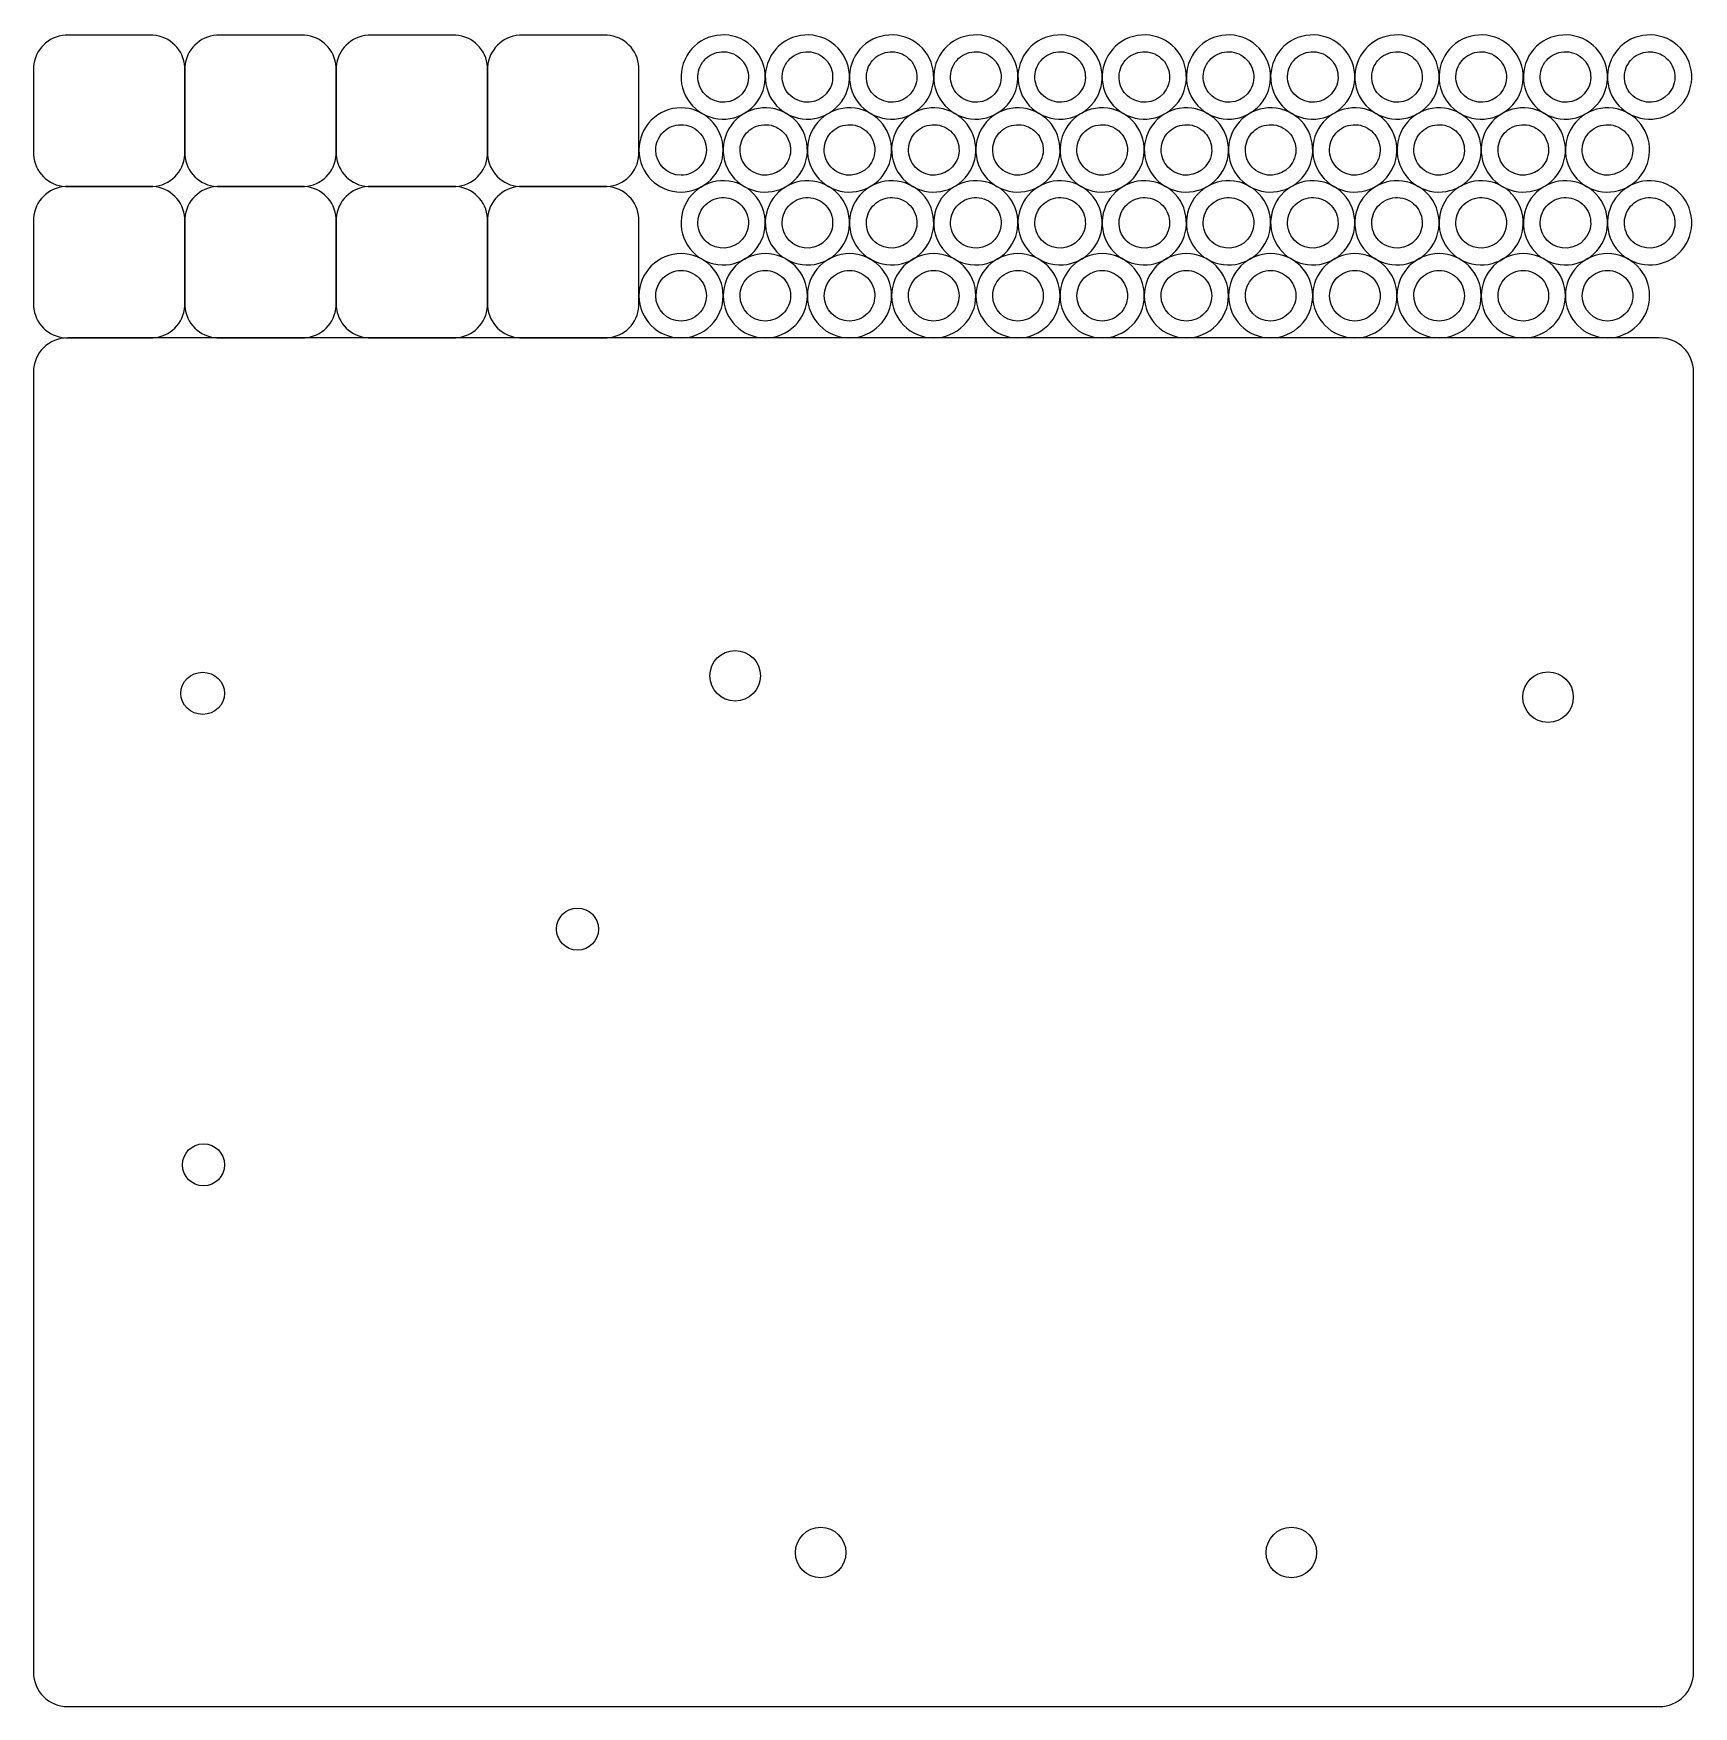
# Model space of a CAD drawing. Extents: x 0.7 to 99.3, y 6.7 to 106.
import ezdxf

# ---------------------------------------------------------------- set-up
doc = ezdxf.new("R2010")
doc.units = 0
doc.layers.get('0').update_dxf_attribs({"linetype": 'CONTINUOUS'})

msp = doc.modelspace()

# ---------------------------------------------------------------- linework, layer by layer
at = {"color": 7}
for points in [[(7.8177, 105.919606), (2.616983, 105.919606)], [(16.804163, 105.919606), (11.603446, 105.919606)], [(25.790625, 105.919606), (20.589909, 105.919606)], [(34.777087, 105.919606), (29.576372, 105.919606)], [(0.72411, 104.036653), (0.72411, 98.816092)], [(9.710573, 98.816092), (9.710573, 104.036653)], [(9.710573, 104.036653), (9.710573, 98.816092)], [(18.697036, 98.816092), (18.697036, 104.036653)], [(18.697036, 104.036653), (18.697036, 98.816092)], [(27.683498, 98.816092), (27.683498, 104.036653)], [(27.683498, 104.036653), (27.683498, 98.816092)], [(36.66996, 98.816092), (36.66996, 104.036653)], [(7.8177, 96.933142), (2.616983, 96.933142)], [(2.616983, 96.933142), (7.8177, 96.933142)], [(16.804163, 96.933142), (11.603446, 96.933142)], [(11.603446, 96.933142), (16.804163, 96.933142)], [(20.589909, 96.933142), (25.790625, 96.933142)], [(25.790625, 96.933142), (20.589909, 96.933142)], [(34.777087, 96.933142), (29.576372, 96.933142)], [(29.576372, 96.933142), (34.777087, 96.933142)], [(0.72411, 95.050189), (0.72411, 89.829629)], [(9.710573, 89.829629), (9.710573, 95.050189)], [(9.710573, 95.050189), (9.710573, 89.829629)], [(18.697036, 89.829629), (18.697036, 95.050189)], [(18.697036, 95.050189), (18.697036, 89.829629)], [(27.683498, 89.829629), (27.683498, 95.050189)], [(27.683498, 95.050189), (27.683498, 89.829629)], [(36.66996, 89.829629), (36.66996, 95.050189)], [(2.616983, 87.946679), (7.8177, 87.946679)], [(97.244193, 87.946879), (2.755904, 87.946879)], [(11.603446, 87.946679), (16.804163, 87.946679)], [(20.589909, 87.946679), (25.790625, 87.946679)], [(29.576372, 87.946679), (34.777087, 87.946679)], [(0.723987, 85.914445), (0.723987, 8.698486)], [(99.276111, 8.698486), (99.276111, 85.914445)], [(2.755904, 6.66657), (97.244193, 6.66657)]]:
    msp.add_lwpolyline(points, dxfattribs=at)
for points in [[(39.504815, 104.687099)], [(44.504917, 104.687099)], [(49.50502, 104.687099)], [(54.505123, 104.687099)], [(59.505226, 104.687099)], [(64.505329, 104.687099)], [(69.505432, 104.687099)], [(74.505535, 104.687099)], [(79.505638, 104.687099)], [(84.50574, 104.687099)], [(89.505843, 104.687099)], [(94.505946, 104.687099)], [(40.370757, 104.187146)], [(45.37086, 104.187146)], [(50.370963, 104.187146)], [(55.371066, 104.187146)], [(60.371169, 104.187146)], [(65.371271, 104.187146)], [(70.371374, 104.187146)], [(75.371477, 104.187146)], [(80.37158, 104.187146)], [(85.371683, 104.187146)], [(90.371786, 104.187146)], [(95.371889, 104.187146)], [(39.169721, 101.607151)], [(39.169721, 100.607246)], [(42.004852, 100.356893)], [(47.004955, 100.356893)], [(52.005058, 100.356893)], [(57.005161, 100.356893)], [(62.005263, 100.356893)], [(67.005366, 100.356893)], [(72.005469, 100.356893)], [(77.005572, 100.356893)], [(82.005675, 100.356893)], [(87.005778, 100.356893)], [(92.005881, 100.356893)], [(42.870794, 99.85694)], [(47.870897, 99.85694)], [(52.871, 99.85694)], [(57.871103, 99.85694)], [(62.871206, 99.85694)], [(67.871309, 99.85694)], [(72.871412, 99.85694)], [(77.871514, 99.85694)], [(82.871617, 99.85694)], [(87.87172, 99.85694)], [(92.871823, 99.85694)], [(39.504815, 96.026701)], [(39.504815, 96.026701)], [(40.370757, 95.526749)], [(40.370757, 95.526748)], [(44.504917, 96.026701)], [(45.37086, 95.526749)], [(49.50502, 96.026701)], [(50.370963, 95.526749)], [(54.505123, 96.026701)], [(55.371066, 95.526749)], [(59.505226, 96.026701)], [(60.371169, 95.526749)], [(64.505329, 96.026701)], [(65.371271, 95.526749)], [(69.505432, 96.026701)], [(70.371374, 95.526749)], [(74.505535, 96.026701)], [(75.371477, 95.526749)], [(79.505638, 96.026701)], [(80.37158, 95.526749)], [(84.50574, 96.026701)], [(85.371683, 95.526749)], [(89.505843, 96.026701)], [(90.371786, 95.526749)], [(94.505946, 96.026701)], [(95.371889, 95.526749)], [(39.169721, 92.946753)], [(44.169796, 92.946753)], [(49.169898, 92.946753)], [(54.170001, 92.946753)], [(59.170104, 92.946753)], [(64.170207, 92.946753)], [(69.17031, 92.946753)], [(74.170413, 92.946753)], [(79.170516, 92.946753)], [(84.170618, 92.946753)], [(89.170721, 92.946753)], [(94.170824, 92.946753)], [(39.169721, 91.946848)], [(44.169796, 91.946848)], [(49.169898, 91.946848)], [(54.170001, 91.946848)], [(59.170104, 91.946848)], [(64.170207, 91.946848)], [(69.17031, 91.946848)], [(74.170413, 91.946848)], [(79.170516, 91.946848)], [(84.170618, 91.946848)], [(89.170721, 91.946848)], [(94.170824, 91.946848)], [(42.379842, 69.38057)], [(10.769885, 68.084527)], [(90.639945, 68.110879)], [(33.01969, 54.084348)], [(10.819495, 40.084686)], [(47.460146, 17.310882)], [(75.400043, 17.310882)]]:
    msp.add_lwpolyline(points, close=True, dxfattribs=at)
for points in [[(2.616983, 105.919606), (1.600865, 105.854839), (0.794167, 105.05131), (0.72411, 104.036653)], [(9.710573, 104.036653), (9.640517, 105.05131), (8.833818, 105.854839), (7.8177, 105.919606)], [(11.603446, 105.919606), (10.587328, 105.854839), (9.78063, 105.05131), (9.710573, 104.036653)], [(18.697036, 104.036653), (18.62698, 105.05131), (17.820281, 105.854839), (16.804163, 105.919606)], [(20.589909, 105.919606), (19.573791, 105.854839), (18.767092, 105.05131), (18.697036, 104.036653)], [(27.683498, 104.036653), (27.613442, 105.05131), (26.806744, 105.854839), (25.790625, 105.919606)], [(29.576372, 105.919606), (28.560254, 105.854839), (27.753555, 105.05131), (27.683498, 104.036653)], [(36.66996, 104.036653), (36.599904, 105.05131), (35.793206, 105.854839), (34.777087, 105.919606)], [(41.022988, 105.852186), (40.382434, 105.68055), (39.836317, 105.261445), (39.504815, 104.687099)], [(42.920307, 105.602277), (42.346044, 105.933925), (41.663541, 106.023821), (41.022988, 105.852186)], [(44.084986, 104.084114), (43.913446, 104.724594), (43.494497, 105.270695), (42.920307, 105.602277)], [(46.023091, 105.852186), (45.382537, 105.68055), (44.83642, 105.261445), (44.504917, 104.687099)], [(47.92041, 105.602277), (47.346147, 105.933925), (46.663644, 106.023821), (46.023091, 105.852186)], [(49.085089, 104.084114), (48.913549, 104.724594), (48.4946, 105.270695), (47.92041, 105.602277)], [(51.023193, 105.852186), (50.38264, 105.68055), (49.836523, 105.261445), (49.50502, 104.687099)], [(52.920513, 105.602277), (52.34625, 105.933925), (51.663747, 106.023821), (51.023193, 105.852186)], [(54.085192, 104.084114), (53.913652, 104.724594), (53.494703, 105.270695), (52.920513, 105.602277)], [(56.023296, 105.852186), (55.382742, 105.68055), (54.836626, 105.261445), (54.505123, 104.687099)], [(57.920616, 105.602277), (57.346353, 105.933925), (56.66385, 106.023821), (56.023296, 105.852186)], [(59.085295, 104.084114), (58.913755, 104.724594), (58.494806, 105.270695), (57.920616, 105.602277)], [(61.023399, 105.852186), (60.382845, 105.68055), (59.836729, 105.261445), (59.505226, 104.687099)], [(62.920719, 105.602277), (62.346456, 105.933925), (61.663953, 106.023821), (61.023399, 105.852186)], [(64.085398, 104.084114), (63.913858, 104.724594), (63.494909, 105.270695), (62.920719, 105.602277)], [(66.023502, 105.852186), (65.382948, 105.68055), (64.836832, 105.261445), (64.505329, 104.687099)], [(67.920822, 105.602277), (67.346559, 105.933925), (66.664056, 106.023821), (66.023502, 105.852186)], [(69.085501, 104.084114), (68.91396, 104.724594), (68.495012, 105.270695), (67.920822, 105.602277)], [(71.023605, 105.852186), (70.383051, 105.68055), (69.836935, 105.261445), (69.505432, 104.687099)], [(72.920925, 105.602277), (72.346661, 105.933925), (71.664159, 106.023821), (71.023605, 105.852186)], [(74.085603, 104.084114), (73.914063, 104.724594), (73.495115, 105.270695), (72.920925, 105.602277)], [(76.023708, 105.852186), (75.383154, 105.68055), (74.837038, 105.261445), (74.505535, 104.687099)], [(77.921028, 105.602277), (77.346764, 105.933925), (76.664262, 106.023821), (76.023708, 105.852186)], [(79.085706, 104.084114), (78.914166, 104.724594), (78.495217, 105.270695), (77.921028, 105.602277)], [(81.023811, 105.852186), (80.383257, 105.68055), (79.83714, 105.261445), (79.505638, 104.687099)], [(82.92113, 105.602277), (82.346867, 105.933925), (81.664364, 106.023821), (81.023811, 105.852186)], [(84.085809, 104.084114), (83.914269, 104.724594), (83.49532, 105.270695), (82.92113, 105.602277)], [(86.023913, 105.852186), (85.38336, 105.68055), (84.837243, 105.261445), (84.50574, 104.687099)], [(87.921233, 105.602277), (87.34697, 105.933925), (86.664467, 106.023821), (86.023913, 105.852186)], [(89.085912, 104.084114), (88.914372, 104.724594), (88.495423, 105.270695), (87.921233, 105.602277)], [(91.024016, 105.852186), (90.383463, 105.68055), (89.837346, 105.261445), (89.505843, 104.687099)], [(92.921336, 105.602277), (92.347073, 105.933925), (91.66457, 106.023821), (91.024016, 105.852186)], [(94.086015, 104.084114), (93.914475, 104.724594), (93.495526, 105.270695), (92.921336, 105.602277)], [(96.024119, 105.852186), (95.383565, 105.68055), (94.837449, 105.261445), (94.505946, 104.687099)], [(97.921439, 105.602277), (97.347176, 105.933925), (96.664673, 106.023821), (96.024119, 105.852186)], [(99.086118, 104.084114), (98.914578, 104.724594), (98.495629, 105.270695), (97.921439, 105.602277)], [(39.504815, 104.687099), (39.173343, 104.112845), (39.083573, 103.430433), (39.255255, 102.789991)], [(40.370757, 104.187146), (40.569646, 104.53185), (40.897365, 104.783388), (41.281771, 104.886389)], [(41.281771, 104.886389), (41.666177, 104.989391), (42.075759, 104.935411), (42.420354, 104.736334)], [(42.420354, 104.736334), (42.764901, 104.537366), (43.016284, 104.209663), (43.11919, 103.82533)], [(44.504917, 104.687099), (44.173445, 104.112845), (44.083676, 103.430433), (44.255358, 102.789991)], [(45.37086, 104.187146), (45.569749, 104.53185), (45.897468, 104.783388), (46.281874, 104.886389)], [(46.281874, 104.886389), (46.66628, 104.989391), (47.075862, 104.935411), (47.420456, 104.736334)], [(47.420456, 104.736334), (47.765004, 104.537366), (48.016387, 104.209663), (48.119293, 103.82533)], [(49.50502, 104.687099), (49.173548, 104.112845), (49.083779, 103.430433), (49.255461, 102.789991)], [(50.370963, 104.187146), (50.569852, 104.53185), (50.897571, 104.783388), (51.281977, 104.886389)], [(51.281977, 104.886389), (51.666383, 104.989391), (52.075965, 104.935411), (52.420559, 104.736334)], [(52.420559, 104.736334), (52.765107, 104.537366), (53.01649, 104.209663), (53.119396, 103.82533)], [(54.505123, 104.687099), (54.173651, 104.112845), (54.083882, 103.430433), (54.255564, 102.789991)], [(55.371066, 104.187146), (55.569955, 104.53185), (55.897673, 104.783388), (56.28208, 104.886389)], [(56.28208, 104.886389), (56.666486, 104.989391), (57.076067, 104.935411), (57.420662, 104.736334)], [(57.420662, 104.736334), (57.765209, 104.537366), (58.016593, 104.209663), (58.119499, 103.82533)], [(59.505226, 104.687099), (59.173754, 104.112845), (59.083984, 103.430433), (59.255666, 102.789991)], [(60.371169, 104.187146), (60.570058, 104.53185), (60.897776, 104.783388), (61.282182, 104.886389)], [(61.282182, 104.886389), (61.666588, 104.989391), (62.07617, 104.935411), (62.420765, 104.736334)], [(62.420765, 104.736334), (62.765312, 104.537366), (63.016696, 104.209663), (63.119602, 103.82533)], [(64.505329, 104.687099), (64.173857, 104.112845), (64.084087, 103.430433), (64.255769, 102.789991)], [(65.371271, 104.187146), (65.570161, 104.53185), (65.897879, 104.783388), (66.282285, 104.886389)], [(66.282285, 104.886389), (66.666691, 104.989391), (67.076273, 104.935411), (67.420868, 104.736334)], [(67.420868, 104.736334), (67.765415, 104.537366), (68.016798, 104.209663), (68.119704, 103.82533)], [(69.505432, 104.687099), (69.17396, 104.112845), (69.08419, 103.430433), (69.255872, 102.789991)], [(70.371374, 104.187146), (70.570263, 104.53185), (70.897982, 104.783388), (71.282388, 104.886389)], [(71.282388, 104.886389), (71.666794, 104.989391), (72.076376, 104.935411), (72.420971, 104.736334)], [(72.420971, 104.736334), (72.765518, 104.537366), (73.016901, 104.209663), (73.119807, 103.82533)], [(74.505535, 104.687099), (74.174063, 104.112845), (74.084293, 103.430433), (74.255975, 102.789991)], [(75.371477, 104.187146), (75.570366, 104.53185), (75.898085, 104.783388), (76.282491, 104.886389)], [(76.282491, 104.886389), (76.666897, 104.989391), (77.076479, 104.935411), (77.421074, 104.736334)], [(77.421074, 104.736334), (77.765621, 104.537366), (78.017004, 104.209663), (78.11991, 103.82533)], [(79.505638, 104.687099), (79.174165, 104.112845), (79.084396, 103.430433), (79.256078, 102.789991)], [(80.37158, 104.187146), (80.570469, 104.53185), (80.898188, 104.783388), (81.282594, 104.886389)], [(81.282594, 104.886389), (81.667, 104.989391), (82.076582, 104.935411), (82.421177, 104.736334)], [(82.421177, 104.736334), (82.765724, 104.537366), (83.017107, 104.209663), (83.120013, 103.82533)], [(84.50574, 104.687099), (84.174268, 104.112845), (84.084499, 103.430433), (84.256181, 102.789991)], [(85.371683, 104.187146), (85.570572, 104.53185), (85.898291, 104.783388), (86.282697, 104.886389)], [(86.282697, 104.886389), (86.667103, 104.989391), (87.076685, 104.935411), (87.421279, 104.736334)], [(87.421279, 104.736334), (87.765827, 104.537366), (88.01721, 104.209663), (88.120116, 103.82533)], [(89.505843, 104.687099), (89.174371, 104.112845), (89.084602, 103.430433), (89.256284, 102.789991)], [(90.371786, 104.187146), (90.570675, 104.53185), (90.898394, 104.783388), (91.2828, 104.886389)], [(91.2828, 104.886389), (91.667206, 104.989391), (92.076787, 104.935411), (92.421382, 104.736334)], [(92.421382, 104.736334), (92.76593, 104.537366), (93.017313, 104.209663), (93.120219, 103.82533)], [(94.505946, 104.687099), (94.174474, 104.112845), (94.084705, 103.430433), (94.256387, 102.789991)], [(95.371889, 104.187146), (95.570778, 104.53185), (95.898496, 104.783388), (96.282902, 104.886389)], [(96.282902, 104.886389), (96.667309, 104.989391), (97.07689, 104.935411), (97.421485, 104.736334)], [(97.421485, 104.736334), (97.766032, 104.537366), (98.017416, 104.209663), (98.120322, 103.82533)], [(40.22105, 103.048776), (40.118003, 103.43307), (40.171855, 103.842561), (40.370757, 104.187146)], [(43.11919, 103.82533), (43.222096, 103.440998), (43.168093, 103.031526), (42.969064, 102.687014)], [(43.835007, 102.187062), (44.166606, 102.761242), (44.256526, 103.443634), (44.084986, 104.084114)], [(45.221153, 103.048776), (45.118105, 103.43307), (45.171958, 103.842561), (45.37086, 104.187146)], [(48.119293, 103.82533), (48.222199, 103.440998), (48.168196, 103.031526), (47.969167, 102.687014)], [(48.835109, 102.187062), (49.166709, 102.761242), (49.256629, 103.443634), (49.085089, 104.084114)], [(50.221256, 103.048776), (50.118208, 103.43307), (50.17206, 103.842561), (50.370963, 104.187146)], [(53.119396, 103.82533), (53.222302, 103.440998), (53.168299, 103.031526), (52.96927, 102.687014)], [(53.835212, 102.187062), (54.166811, 102.761242), (54.256732, 103.443634), (54.085192, 104.084114)], [(55.221358, 103.048776), (55.118311, 103.43307), (55.172163, 103.842561), (55.371066, 104.187146)], [(58.119499, 103.82533), (58.222405, 103.440998), (58.168402, 103.031526), (57.969373, 102.687014)], [(58.835315, 102.187062), (59.166914, 102.761242), (59.256835, 103.443634), (59.085295, 104.084114)], [(60.221461, 103.048776), (60.118414, 103.43307), (60.172266, 103.842561), (60.371169, 104.187146)], [(63.119602, 103.82533), (63.222508, 103.440998), (63.168505, 103.031526), (62.969476, 102.687014)], [(63.835418, 102.187062), (64.167017, 102.761242), (64.256938, 103.443634), (64.085398, 104.084114)], [(65.221564, 103.048776), (65.118517, 103.43307), (65.172369, 103.842561), (65.371271, 104.187146)], [(68.119704, 103.82533), (68.22261, 103.440998), (68.168608, 103.031526), (67.969578, 102.687014)], [(68.835521, 102.187062), (69.16712, 102.761242), (69.257041, 103.443634), (69.085501, 104.084114)], [(70.221667, 103.048776), (70.11862, 103.43307), (70.172472, 103.842561), (70.371374, 104.187146)], [(73.119807, 103.82533), (73.222713, 103.440998), (73.16871, 103.031526), (72.969681, 102.687014)], [(73.835624, 102.187062), (74.167223, 102.761242), (74.257144, 103.443634), (74.085603, 104.084114)], [(75.22177, 103.048776), (75.118723, 103.43307), (75.172575, 103.842561), (75.371477, 104.187146)], [(78.11991, 103.82533), (78.222816, 103.440998), (78.168813, 103.031526), (77.969784, 102.687014)], [(78.835727, 102.187062), (79.167326, 102.761242), (79.257246, 103.443634), (79.085706, 104.084114)], [(80.221873, 103.048776), (80.118826, 103.43307), (80.172678, 103.842561), (80.37158, 104.187146)], [(83.120013, 103.82533), (83.222919, 103.440998), (83.168916, 103.031526), (82.969887, 102.687014)], [(83.83583, 102.187062), (84.167429, 102.761242), (84.257349, 103.443634), (84.085809, 104.084114)], [(85.221976, 103.048776), (85.118928, 103.43307), (85.172781, 103.842561), (85.371683, 104.187146)], [(88.120116, 103.82533), (88.223022, 103.440998), (88.169019, 103.031526), (87.96999, 102.687014)], [(88.835932, 102.187062), (89.167532, 102.761242), (89.257452, 103.443634), (89.085912, 104.084114)], [(90.222079, 103.048776), (90.119031, 103.43307), (90.172883, 103.842561), (90.371786, 104.187146)], [(93.120219, 103.82533), (93.223125, 103.440998), (93.169122, 103.031526), (92.970093, 102.687014)], [(93.836035, 102.187062), (94.167634, 102.761242), (94.257555, 103.443634), (94.086015, 104.084114)], [(95.222181, 103.048776), (95.119134, 103.43307), (95.172986, 103.842561), (95.371889, 104.187146)], [(98.120322, 103.82533), (98.223228, 103.440998), (98.169225, 103.031526), (97.970196, 102.687014)], [(98.836138, 102.187062), (99.167737, 102.761242), (99.257658, 103.443634), (99.086118, 104.084114)], [(39.255255, 102.789991), (39.426937, 102.149549), (39.846007, 101.60354), (40.42027, 101.272086)], [(40.920221, 102.138029), (40.575601, 102.33687), (40.324097, 102.664481), (40.22105, 103.048776)], [(42.969064, 102.687014), (42.554838, 101.969711), (41.637603, 101.723939), (40.920221, 102.138029)], [(44.255358, 102.789991), (44.42704, 102.149549), (44.84611, 101.60354), (45.420373, 101.272086)], [(45.920324, 102.138029), (45.575704, 102.33687), (45.3242, 102.664481), (45.221153, 103.048776)], [(47.969167, 102.687014), (47.554941, 101.969711), (46.637706, 101.723939), (45.920324, 102.138029)], [(49.255461, 102.789991), (49.427143, 102.149549), (49.846212, 101.60354), (50.420476, 101.272086)], [(50.920427, 102.138029), (50.575807, 102.33687), (50.324303, 102.664481), (50.221256, 103.048776)], [(52.96927, 102.687014), (52.555044, 101.969711), (51.637809, 101.723939), (50.920427, 102.138029)], [(54.255564, 102.789991), (54.427246, 102.149549), (54.846315, 101.60354), (55.420579, 101.272086)], [(55.92053, 102.138029), (55.575909, 102.33687), (55.324406, 102.664481), (55.221358, 103.048776)], [(57.969373, 102.687014), (57.555147, 101.969711), (56.637911, 101.723939), (55.92053, 102.138029)], [(59.255666, 102.789991), (59.427348, 102.149549), (59.846418, 101.60354), (60.420682, 101.272086)], [(60.920633, 102.138029), (60.576012, 102.33687), (60.324509, 102.664481), (60.221461, 103.048776)], [(62.969476, 102.687014), (62.555249, 101.969711), (61.638014, 101.723939), (60.920633, 102.138029)], [(64.255769, 102.789991), (64.427451, 102.149549), (64.846521, 101.60354), (65.420784, 101.272086)], [(65.920735, 102.138029), (65.576115, 102.33687), (65.324612, 102.664481), (65.221564, 103.048776)], [(67.969578, 102.687014), (67.555352, 101.969711), (66.638117, 101.723939), (65.920735, 102.138029)], [(69.255872, 102.789991), (69.427554, 102.149549), (69.846624, 101.60354), (70.420887, 101.272086)], [(70.920838, 102.138029), (70.576218, 102.33687), (70.324714, 102.664481), (70.221667, 103.048776)], [(72.969681, 102.687014), (72.555455, 101.969711), (71.63822, 101.723939), (70.920838, 102.138029)], [(74.255975, 102.789991), (74.427657, 102.149549), (74.846727, 101.60354), (75.42099, 101.272086)], [(75.920941, 102.138029), (75.576321, 102.33687), (75.324817, 102.664481), (75.22177, 103.048776)], [(77.969784, 102.687014), (77.555558, 101.969711), (76.638323, 101.723939), (75.920941, 102.138029)], [(79.256078, 102.789991), (79.42776, 102.149549), (79.84683, 101.60354), (80.421093, 101.272086)], [(80.921044, 102.138029), (80.576424, 102.33687), (80.32492, 102.664481), (80.221873, 103.048776)], [(82.969887, 102.687014), (82.555661, 101.969711), (81.638426, 101.723939), (80.921044, 102.138029)], [(84.256181, 102.789991), (84.427863, 102.149549), (84.846932, 101.60354), (85.421196, 101.272086)], [(85.921147, 102.138029), (85.576527, 102.33687), (85.325023, 102.664481), (85.221976, 103.048776)], [(87.96999, 102.687014), (87.555764, 101.969711), (86.638529, 101.723939), (85.921147, 102.138029)], [(89.256284, 102.789991), (89.427966, 102.149549), (89.847035, 101.60354), (90.421299, 101.272086)], [(90.92125, 102.138029), (90.57663, 102.33687), (90.325126, 102.664481), (90.222079, 103.048776)], [(92.970093, 102.687014), (92.555867, 101.969711), (91.638631, 101.723939), (90.92125, 102.138029)], [(94.256387, 102.789991), (94.428069, 102.149549), (94.847138, 101.60354), (95.421402, 101.272086)], [(95.921353, 102.138029), (95.576732, 102.33687), (95.325229, 102.664481), (95.222181, 103.048776)], [(97.970196, 102.687014), (97.555969, 101.969711), (96.638734, 101.723939), (95.921353, 102.138029)], [(39.169721, 101.607151), (38.506667, 101.607088), (37.870796, 101.343624), (37.401998, 100.874722)], [(40.937802, 100.874918), (40.468884, 101.343836), (39.832871, 101.607234), (39.169721, 101.607151)], [(40.42027, 101.272086), (41.615906, 100.581938), (43.14463, 100.991558), (43.835007, 102.187062)], [(43.523025, 101.521979), (42.882471, 101.350344), (42.336355, 100.931239), (42.004852, 100.356893)], [(45.420345, 101.272071), (44.846082, 101.603718), (44.163579, 101.693615), (43.523025, 101.521979)], [(45.420373, 101.272086), (46.616009, 100.581938), (48.144733, 100.991558), (48.835109, 102.187062)], [(48.523128, 101.521979), (47.882574, 101.350344), (47.336458, 100.931239), (47.004955, 100.356893)], [(50.420448, 101.272071), (49.846184, 101.603718), (49.163682, 101.693615), (48.523128, 101.521979)], [(50.420476, 101.272086), (51.616112, 100.581938), (53.144835, 100.991558), (53.835212, 102.187062)], [(53.523231, 101.521979), (52.882677, 101.350344), (52.336561, 100.931239), (52.005058, 100.356893)], [(55.42055, 101.272071), (54.846287, 101.603718), (54.163785, 101.693615), (53.523231, 101.521979)], [(55.420579, 101.272086), (56.616214, 100.581938), (58.144938, 100.991558), (58.835315, 102.187062)], [(58.523334, 101.521979), (57.88278, 101.350344), (57.336663, 100.931239), (57.005161, 100.356893)], [(60.420653, 101.272071), (59.84639, 101.603718), (59.163887, 101.693615), (58.523334, 101.521979)], [(60.420682, 101.272086), (61.616317, 100.581938), (63.145041, 100.991558), (63.835418, 102.187062)], [(63.523436, 101.521979), (62.882883, 101.350344), (62.336766, 100.931239), (62.005263, 100.356893)], [(65.420756, 101.272071), (64.846493, 101.603718), (64.16399, 101.693615), (63.523436, 101.521979)], [(65.420784, 101.272086), (66.61642, 100.581938), (68.145144, 100.991558), (68.835521, 102.187062)], [(68.523539, 101.521979), (67.882985, 101.350344), (67.336869, 100.931239), (67.005366, 100.356893)], [(70.420859, 101.272071), (69.846596, 101.603718), (69.164093, 101.693615), (68.523539, 101.521979)], [(70.420887, 101.272086), (71.616523, 100.581938), (73.145247, 100.991558), (73.835624, 102.187062)], [(73.523642, 101.521979), (72.883088, 101.350344), (72.336972, 100.931239), (72.005469, 100.356893)], [(75.420962, 101.272071), (74.846699, 101.603718), (74.164196, 101.693615), (73.523642, 101.521979)], [(75.42099, 101.272086), (76.616626, 100.581938), (78.14535, 100.991558), (78.835727, 102.187062)], [(78.523745, 101.521979), (77.883191, 101.350344), (77.337075, 100.931239), (77.005572, 100.356893)], [(80.421065, 101.272071), (79.846802, 101.603718), (79.164299, 101.693615), (78.523745, 101.521979)], [(80.421093, 101.272086), (81.616729, 100.581938), (83.145453, 100.991558), (83.83583, 102.187062)], [(83.523848, 101.521979), (82.883294, 101.350344), (82.337178, 100.931239), (82.005675, 100.356893)], [(85.421168, 101.272071), (84.846905, 101.603718), (84.164402, 101.693615), (83.523848, 101.521979)], [(85.421196, 101.272086), (86.616832, 100.581938), (88.145556, 100.991558), (88.835932, 102.187062)], [(88.523951, 101.521979), (87.883397, 101.350344), (87.337281, 100.931239), (87.005778, 100.356893)], [(90.421271, 101.272071), (89.847007, 101.603718), (89.164505, 101.693615), (88.523951, 101.521979)], [(90.421299, 101.272086), (91.616935, 100.581938), (93.145658, 100.991558), (93.836035, 102.187062)], [(93.524054, 101.521979), (92.8835, 101.350344), (92.337384, 100.931239), (92.005881, 100.356893)], [(95.421373, 101.272071), (94.84711, 101.603718), (94.164608, 101.693615), (93.524054, 101.521979)], [(95.421402, 101.272086), (96.617037, 100.581938), (98.145761, 100.991558), (98.836138, 102.187062)], [(37.401998, 100.874722), (36.933199, 100.405821), (36.669877, 99.769891), (36.66996, 99.106837)], [(38.109009, 100.167711), (38.390294, 100.4491), (38.77185, 100.607208), (39.169721, 100.607246)], [(39.169721, 100.607246), (39.567687, 100.607355), (39.949385, 100.449311), (40.23079, 100.167906)], [(41.670035, 99.106837), (41.670118, 99.769987), (41.40672, 100.406), (40.937802, 100.874918)], [(42.004852, 100.356893), (41.67338, 99.782639), (41.58361, 99.100227), (41.755292, 98.459785)], [(42.870794, 99.85694), (43.069684, 100.201644), (43.397402, 100.453182), (43.781808, 100.556183)], [(43.781808, 100.556183), (44.166214, 100.659185), (44.575796, 100.605205), (44.920391, 100.406128)], [(44.920391, 100.406128), (45.264938, 100.20716), (45.516321, 99.879457), (45.619227, 99.495124)], [(46.585024, 99.753908), (46.413483, 100.394388), (45.994535, 100.940489), (45.420345, 101.272071)], [(47.004955, 100.356893), (46.673483, 99.782639), (46.583713, 99.100227), (46.755395, 98.459785)], [(47.870897, 99.85694), (48.069786, 100.201644), (48.397505, 100.453182), (48.781911, 100.556183)], [(48.781911, 100.556183), (49.166317, 100.659185), (49.575899, 100.605205), (49.920494, 100.406128)], [(49.920494, 100.406128), (50.265041, 100.20716), (50.516424, 99.879457), (50.61933, 99.495124)], [(51.585126, 99.753908), (51.413586, 100.394388), (50.994638, 100.940489), (50.420448, 101.272071)], [(52.005058, 100.356893), (51.673586, 99.782639), (51.583816, 99.100227), (51.755498, 98.459785)], [(52.871, 99.85694), (53.069889, 100.201644), (53.397608, 100.453182), (53.782014, 100.556183)], [(53.782014, 100.556183), (54.16642, 100.659185), (54.576002, 100.605205), (54.920597, 100.406128)], [(54.920597, 100.406128), (55.265144, 100.20716), (55.516527, 99.879457), (55.619433, 99.495124)], [(56.585229, 99.753908), (56.413689, 100.394388), (55.99474, 100.940489), (55.42055, 101.272071)], [(57.005161, 100.356893), (56.673688, 99.782639), (56.583919, 99.100227), (56.755601, 98.459785)], [(57.871103, 99.85694), (58.069992, 100.201644), (58.397711, 100.453182), (58.782117, 100.556183)], [(58.782117, 100.556183), (59.166523, 100.659185), (59.576105, 100.605205), (59.9207, 100.406128)], [(59.9207, 100.406128), (60.265247, 100.20716), (60.51663, 99.879457), (60.619536, 99.495124)], [(61.585332, 99.753908), (61.413792, 100.394388), (60.994843, 100.940489), (60.420653, 101.272071)], [(62.005263, 100.356893), (61.673791, 99.782639), (61.584022, 99.100227), (61.755704, 98.459785)], [(62.871206, 99.85694), (63.070095, 100.201644), (63.397814, 100.453182), (63.78222, 100.556183)], [(63.78222, 100.556183), (64.166626, 100.659185), (64.576208, 100.605205), (64.920802, 100.406128)], [(64.920802, 100.406128), (65.26535, 100.20716), (65.516733, 99.879457), (65.619639, 99.495124)], [(66.585435, 99.753908), (66.413895, 100.394388), (65.994946, 100.940489), (65.420756, 101.272071)], [(67.005366, 100.356893), (66.673894, 99.782639), (66.584125, 99.100227), (66.755807, 98.459785)], [(67.871309, 99.85694), (68.070198, 100.201644), (68.397917, 100.453182), (68.782323, 100.556183)], [(68.782323, 100.556183), (69.166729, 100.659185), (69.57631, 100.605205), (69.920905, 100.406128)], [(69.920905, 100.406128), (70.265453, 100.20716), (70.516836, 99.879457), (70.619742, 99.495124)], [(71.585538, 99.753908), (71.413998, 100.394388), (70.995049, 100.940489), (70.420859, 101.272071)], [(72.005469, 100.356893), (71.673997, 99.782639), (71.584227, 99.100227), (71.755909, 98.459785)], [(72.871412, 99.85694), (73.070301, 100.201644), (73.398019, 100.453182), (73.782425, 100.556183)], [(73.782425, 100.556183), (74.166832, 100.659185), (74.576413, 100.605205), (74.921008, 100.406128)], [(74.921008, 100.406128), (75.265555, 100.20716), (75.516939, 99.879457), (75.619845, 99.495124)], [(76.585641, 99.753908), (76.414101, 100.394388), (75.995152, 100.940489), (75.420962, 101.272071)], [(77.005572, 100.356893), (76.6741, 99.782639), (76.58433, 99.100227), (76.756012, 98.459785)], [(77.871514, 99.85694), (78.070404, 100.201644), (78.398122, 100.453182), (78.782528, 100.556183)], [(78.782528, 100.556183), (79.166934, 100.659185), (79.576516, 100.605205), (79.921111, 100.406128)], [(79.921111, 100.406128), (80.265658, 100.20716), (80.517042, 99.879457), (80.619948, 99.495124)], [(81.585744, 99.753908), (81.414203, 100.394388), (80.995255, 100.940489), (80.421065, 101.272071)], [(82.005675, 100.356893), (81.674203, 99.782639), (81.584433, 99.100227), (81.756115, 98.459785)], [(82.871617, 99.85694), (83.070507, 100.201644), (83.398225, 100.453182), (83.782631, 100.556183)], [(83.782631, 100.556183), (84.167037, 100.659185), (84.576619, 100.605205), (84.921214, 100.406128)], [(84.921214, 100.406128), (85.265761, 100.20716), (85.517144, 99.879457), (85.62005, 99.495124)], [(86.585847, 99.753908), (86.414306, 100.394388), (85.995358, 100.940489), (85.421168, 101.272071)], [(87.005778, 100.356893), (86.674306, 99.782639), (86.584536, 99.100227), (86.756218, 98.459785)], [(87.87172, 99.85694), (88.070609, 100.201644), (88.398328, 100.453182), (88.782734, 100.556183)], [(88.782734, 100.556183), (89.16714, 100.659185), (89.576722, 100.605205), (89.921317, 100.406128)], [(89.921317, 100.406128), (90.265864, 100.20716), (90.517247, 99.879457), (90.620153, 99.495124)], [(91.585949, 99.753908), (91.414409, 100.394388), (90.995461, 100.940489), (90.421271, 101.272071)], [(92.005881, 100.356893), (91.674409, 99.782639), (91.584639, 99.100227), (91.756321, 98.459785)], [(92.871823, 99.85694), (93.070712, 100.201644), (93.398431, 100.453182), (93.782837, 100.556183)], [(93.782837, 100.556183), (94.167243, 100.659185), (94.576825, 100.605205), (94.92142, 100.406128)], [(94.92142, 100.406128), (95.265967, 100.20716), (95.51735, 99.879457), (95.620256, 99.495124)], [(96.586052, 99.753908), (96.414512, 100.394388), (95.995563, 100.940489), (95.421373, 101.272071)], [(37.669865, 99.106837), (37.669756, 99.504708), (37.827724, 99.886322), (38.109009, 100.167711)], [(40.23079, 100.167906), (40.512195, 99.886502), (40.670238, 99.504804), (40.67013, 99.106837)], [(42.721087, 98.718569), (42.61804, 99.102864), (42.671892, 99.512355), (42.870794, 99.85694)], [(45.619227, 99.495124), (45.722133, 99.110791), (45.668131, 98.70132), (45.469101, 98.356808)], [(46.335044, 97.856856), (46.666643, 98.431036), (46.756564, 99.113428), (46.585024, 99.753908)], [(47.72119, 98.718569), (47.618143, 99.102864), (47.671995, 99.512355), (47.870897, 99.85694)], [(50.61933, 99.495124), (50.722236, 99.110791), (50.668233, 98.70132), (50.469204, 98.356808)], [(51.335147, 97.856856), (51.666746, 98.431036), (51.756667, 99.113428), (51.585126, 99.753908)], [(52.721293, 98.718569), (52.618246, 99.102864), (52.672098, 99.512355), (52.871, 99.85694)], [(55.619433, 99.495124), (55.722339, 99.110791), (55.668336, 98.70132), (55.469307, 98.356808)], [(56.33525, 97.856856), (56.666849, 98.431036), (56.756769, 99.113428), (56.585229, 99.753908)], [(57.721396, 98.718569), (57.618348, 99.102864), (57.672201, 99.512355), (57.871103, 99.85694)], [(60.619536, 99.495124), (60.722442, 99.110791), (60.668439, 98.70132), (60.46941, 98.356808)], [(61.335353, 97.856856), (61.666952, 98.431036), (61.756872, 99.113428), (61.585332, 99.753908)], [(62.721499, 98.718569), (62.618451, 99.102864), (62.672304, 99.512355), (62.871206, 99.85694)], [(65.619639, 99.495124), (65.722545, 99.110791), (65.668542, 98.70132), (65.469513, 98.356808)], [(66.335455, 97.856856), (66.667055, 98.431036), (66.756975, 99.113428), (66.585435, 99.753908)], [(67.721602, 98.718569), (67.618554, 99.102864), (67.672406, 99.512355), (67.871309, 99.85694)], [(70.619742, 99.495124), (70.722648, 99.110791), (70.668645, 98.70132), (70.469616, 98.356808)], [(71.335558, 97.856856), (71.667157, 98.431036), (71.757078, 99.113428), (71.585538, 99.753908)], [(72.721704, 98.718569), (72.618657, 99.102864), (72.672509, 99.512355), (72.871412, 99.85694)], [(75.619845, 99.495124), (75.722751, 99.110791), (75.668748, 98.70132), (75.469719, 98.356808)], [(76.335661, 97.856856), (76.66726, 98.431036), (76.757181, 99.113428), (76.585641, 99.753908)], [(77.721807, 98.718569), (77.61876, 99.102864), (77.672612, 99.512355), (77.871514, 99.85694)], [(80.619948, 99.495124), (80.722854, 99.110791), (80.668851, 98.70132), (80.469822, 98.356808)], [(81.335764, 97.856856), (81.667363, 98.431036), (81.757284, 99.113428), (81.585744, 99.753908)], [(82.72191, 98.718569), (82.618863, 99.102864), (82.672715, 99.512355), (82.871617, 99.85694)], [(85.62005, 99.495124), (85.722956, 99.110791), (85.668954, 98.70132), (85.469924, 98.356808)], [(86.335867, 97.856856), (86.667466, 98.431036), (86.757387, 99.113428), (86.585847, 99.753908)], [(87.722013, 98.718569), (87.618966, 99.102864), (87.672818, 99.512355), (87.87172, 99.85694)], [(90.620153, 99.495124), (90.723059, 99.110791), (90.669056, 98.70132), (90.470027, 98.356808)], [(91.33597, 97.856856), (91.667569, 98.431036), (91.75749, 99.113428), (91.585949, 99.753908)], [(92.722116, 98.718569), (92.619069, 99.102864), (92.672921, 99.512355), (92.871823, 99.85694)], [(95.620256, 99.495124), (95.723162, 99.110791), (95.669159, 98.70132), (95.47013, 98.356808)], [(96.336073, 97.856856), (96.667672, 98.431036), (96.757592, 99.113428), (96.586052, 99.753908)], [(0.72411, 98.816092), (0.794167, 97.801436), (1.600865, 96.997909), (2.616983, 96.933142)], [(7.8177, 96.933142), (8.833818, 96.997909), (9.640517, 97.801436), (9.710573, 98.816092)], [(9.710573, 98.816092), (9.78063, 97.801436), (10.587328, 96.997909), (11.603446, 96.933142)], [(16.804163, 96.933142), (17.820281, 96.997909), (18.62698, 97.801436), (18.697036, 98.816092)], [(18.697036, 98.816092), (18.767092, 97.801436), (19.573791, 96.997909), (20.589909, 96.933142)], [(25.790625, 96.933142), (26.806744, 96.997909), (27.613442, 97.801436), (27.683498, 98.816092)], [(27.683498, 98.816092), (27.753555, 97.801436), (28.560254, 96.997909), (29.576372, 96.933142)], [(34.777087, 96.933142), (35.793206, 96.997909), (36.599904, 97.801436), (36.66996, 98.816092)], [(36.66996, 99.106837), (36.670092, 97.726312), (37.789196, 96.607209), (39.169721, 96.607076)], [(39.169721, 97.606981), (38.341406, 97.607061), (37.669945, 98.278523), (37.669865, 99.106837)], [(40.67013, 99.106837), (40.670092, 98.708967), (40.511983, 98.327411), (40.230595, 98.046126)], [(40.937606, 97.339114), (41.406508, 97.807912), (41.669971, 98.443783), (41.670035, 99.106837)], [(41.755292, 98.459785), (41.926974, 97.819343), (42.346044, 97.273334), (42.920307, 96.94188)], [(43.420258, 97.807823), (43.075638, 98.006664), (42.824134, 98.334275), (42.721087, 98.718569)], [(46.755395, 98.459785), (46.927077, 97.819343), (47.346147, 97.273334), (47.92041, 96.94188)], [(48.420361, 97.807823), (48.075741, 98.006664), (47.824237, 98.334275), (47.72119, 98.718569)], [(51.755498, 98.459785), (51.92718, 97.819343), (52.34625, 97.273334), (52.920513, 96.94188)], [(53.420464, 97.807823), (53.075844, 98.006664), (52.82434, 98.334275), (52.721293, 98.718569)], [(56.755601, 98.459785), (56.927283, 97.819343), (57.346353, 97.273334), (57.920616, 96.94188)], [(58.420567, 97.807823), (58.075947, 98.006664), (57.824443, 98.334275), (57.721396, 98.718569)], [(61.755704, 98.459785), (61.927386, 97.819343), (62.346455, 97.273334), (62.920719, 96.94188)], [(63.42067, 97.807823), (63.07605, 98.006664), (62.824546, 98.334275), (62.721499, 98.718569)], [(66.755807, 98.459785), (66.927489, 97.819343), (67.346558, 97.273334), (67.920822, 96.94188)], [(68.420773, 97.807823), (68.076152, 98.006664), (67.824649, 98.334275), (67.721602, 98.718569)], [(71.755909, 98.459785), (71.927591, 97.819343), (72.346661, 97.273334), (72.920925, 96.94188)], [(73.420876, 97.807823), (73.076255, 98.006664), (72.824752, 98.334275), (72.721704, 98.718569)], [(76.756012, 98.459785), (76.927694, 97.819343), (77.346764, 97.273334), (77.921028, 96.94188)], [(78.420979, 97.807823), (78.076358, 98.006664), (77.824855, 98.334275), (77.721807, 98.718569)], [(81.756115, 98.459785), (81.927797, 97.819343), (82.346867, 97.273334), (82.92113, 96.94188)], [(83.421081, 97.807823), (83.076461, 98.006664), (82.824957, 98.334275), (82.72191, 98.718569)], [(86.756218, 98.459785), (86.9279, 97.819343), (87.34697, 97.273334), (87.921233, 96.94188)], [(88.421184, 97.807823), (88.076564, 98.006664), (87.82506, 98.334275), (87.722013, 98.718569)], [(91.756321, 98.459785), (91.928003, 97.819343), (92.347073, 97.273334), (92.921336, 96.94188)], [(93.421287, 97.807823), (93.076667, 98.006664), (92.825163, 98.334275), (92.722116, 98.718569)], [(40.230595, 98.046126), (39.949206, 97.76484), (39.567591, 97.606873), (39.169721, 97.606981)], [(42.920307, 96.94188), (44.115943, 96.251732), (45.644667, 96.661352), (46.335044, 97.856856)], [(45.469101, 98.356808), (45.054875, 97.639505), (44.13764, 97.393733), (43.420258, 97.807823)], [(47.92041, 96.94188), (49.116046, 96.251732), (50.64477, 96.661352), (51.335147, 97.856856)], [(50.469204, 98.356808), (50.054978, 97.639505), (49.137743, 97.393733), (48.420361, 97.807823)], [(52.920513, 96.94188), (54.116149, 96.251732), (55.644873, 96.661352), (56.33525, 97.856856)], [(55.469307, 98.356808), (55.055081, 97.639505), (54.137846, 97.393733), (53.420464, 97.807823)], [(57.920616, 96.94188), (59.116252, 96.251732), (60.644976, 96.661352), (61.335353, 97.856856)], [(60.46941, 98.356808), (60.055184, 97.639505), (59.137949, 97.393733), (58.420567, 97.807823)], [(62.920719, 96.94188), (64.116355, 96.251732), (65.645078, 96.661352), (66.335455, 97.856856)], [(65.469513, 98.356808), (65.055287, 97.639505), (64.138052, 97.393733), (63.42067, 97.807823)], [(67.920822, 96.94188), (69.116458, 96.251732), (70.645181, 96.661352), (71.335558, 97.856856)], [(70.469616, 98.356808), (70.05539, 97.639505), (69.138154, 97.393733), (68.420773, 97.807823)], [(72.920925, 96.94188), (74.11656, 96.251732), (75.645284, 96.661352), (76.335661, 97.856856)], [(75.469719, 98.356808), (75.055492, 97.639505), (74.138257, 97.393733), (73.420876, 97.807823)], [(77.921028, 96.94188), (79.116663, 96.251732), (80.645387, 96.661352), (81.335764, 97.856856)], [(80.469822, 98.356808), (80.055595, 97.639505), (79.13836, 97.393733), (78.420979, 97.807823)], [(82.92113, 96.94188), (84.116766, 96.251732), (85.64549, 96.661352), (86.335867, 97.856856)], [(85.469924, 98.356808), (85.055698, 97.639505), (84.138463, 97.393733), (83.421081, 97.807823)], [(87.921233, 96.94188), (89.116869, 96.251732), (90.645593, 96.661352), (91.33597, 97.856856)], [(90.470027, 98.356808), (90.055801, 97.639505), (89.138566, 97.393733), (88.421184, 97.807823)], [(92.921336, 96.94188), (94.116972, 96.251732), (95.645696, 96.661352), (96.336073, 97.856856)], [(95.47013, 98.356808), (95.055904, 97.639505), (94.138669, 97.393733), (93.421287, 97.807823)], [(2.616983, 96.933142), (1.600865, 96.868375), (0.794167, 96.064846), (0.72411, 95.050189)], [(9.710573, 95.050189), (9.640517, 96.064846), (8.833818, 96.868375), (7.8177, 96.933142)], [(11.603446, 96.933142), (10.587328, 96.868375), (9.78063, 96.064846), (9.710573, 95.050189)], [(18.697036, 95.050189), (18.62698, 96.064846), (17.820281, 96.868375), (16.804163, 96.933142)], [(20.589909, 96.933142), (19.573791, 96.868375), (18.767092, 96.064846), (18.697036, 95.050189)], [(27.683498, 95.050189), (27.613442, 96.064846), (26.806744, 96.868375), (25.790625, 96.933142)], [(29.576372, 96.933142), (28.560254, 96.868375), (27.753555, 96.064846), (27.683498, 95.050189)], [(36.66996, 95.050189), (36.599904, 96.064846), (35.793206, 96.868375), (34.777087, 96.933142)], [(39.169721, 96.607076), (39.832775, 96.606993), (40.468704, 96.870316), (40.937606, 97.339114)], [(41.022988, 97.191788), (40.382434, 97.020152), (39.836317, 96.601047), (39.504815, 96.026701)], [(41.022988, 97.191788), (40.382434, 97.020152), (39.836317, 96.601048), (39.504815, 96.026701)], [(42.920307, 96.94188), (42.346044, 97.273527), (41.663542, 97.363424), (41.022988, 97.191788)], [(42.920307, 96.941879), (42.346044, 97.273526), (41.663542, 97.363423), (41.022988, 97.191788)], [(44.084986, 95.423716), (43.913446, 96.064196), (43.494497, 96.610297), (42.920307, 96.94188)], [(44.084986, 95.423716), (43.913446, 96.064196), (43.494497, 96.610297), (42.920307, 96.941879)], [(46.023091, 97.191788), (45.382537, 97.020152), (44.83642, 96.601048), (44.504917, 96.026701)], [(47.92041, 96.94188), (47.346147, 97.273527), (46.663644, 97.363424), (46.023091, 97.191788)], [(49.085089, 95.423716), (48.913549, 96.064196), (48.4946, 96.610297), (47.92041, 96.94188)], [(51.023193, 97.191788), (50.38264, 97.020152), (49.836523, 96.601048), (49.50502, 96.026701)], [(52.920513, 96.94188), (52.34625, 97.273527), (51.663747, 97.363424), (51.023193, 97.191788)], [(54.085192, 95.423716), (53.913652, 96.064196), (53.494703, 96.610297), (52.920513, 96.94188)], [(56.023296, 97.191788), (55.382742, 97.020152), (54.836626, 96.601048), (54.505123, 96.026701)], [(57.920616, 96.94188), (57.346353, 97.273527), (56.66385, 97.363424), (56.023296, 97.191788)], [(59.085295, 95.423716), (58.913755, 96.064196), (58.494806, 96.610297), (57.920616, 96.94188)], [(61.023399, 97.191788), (60.382845, 97.020152), (59.836729, 96.601048), (59.505226, 96.026701)], [(62.920719, 96.94188), (62.346456, 97.273527), (61.663953, 97.363424), (61.023399, 97.191788)], [(64.085398, 95.423716), (63.913858, 96.064196), (63.494909, 96.610297), (62.920719, 96.94188)], [(66.023502, 97.191788), (65.382948, 97.020152), (64.836832, 96.601048), (64.505329, 96.026701)], [(67.920822, 96.94188), (67.346559, 97.273527), (66.664056, 97.363424), (66.023502, 97.191788)], [(69.085501, 95.423716), (68.91396, 96.064196), (68.495012, 96.610297), (67.920822, 96.94188)], [(71.023605, 97.191788), (70.383051, 97.020152), (69.836935, 96.601048), (69.505432, 96.026701)], [(72.920925, 96.94188), (72.346661, 97.273527), (71.664159, 97.363424), (71.023605, 97.191788)], [(74.085603, 95.423716), (73.914063, 96.064196), (73.495115, 96.610297), (72.920925, 96.94188)], [(76.023708, 97.191788), (75.383154, 97.020152), (74.837038, 96.601048), (74.505535, 96.026701)], [(77.921028, 96.94188), (77.346764, 97.273527), (76.664262, 97.363424), (76.023708, 97.191788)], [(79.085706, 95.423716), (78.914166, 96.064196), (78.495217, 96.610297), (77.921028, 96.94188)], [(81.023811, 97.191788), (80.383257, 97.020152), (79.83714, 96.601048), (79.505638, 96.026701)], [(82.92113, 96.94188), (82.346867, 97.273527), (81.664364, 97.363424), (81.023811, 97.191788)], [(84.085809, 95.423716), (83.914269, 96.064196), (83.49532, 96.610297), (82.92113, 96.94188)], [(86.023913, 97.191788), (85.38336, 97.020152), (84.837243, 96.601048), (84.50574, 96.026701)], [(87.921233, 96.94188), (87.34697, 97.273527), (86.664467, 97.363424), (86.023913, 97.191788)], [(89.085912, 95.423716), (88.914372, 96.064196), (88.495423, 96.610297), (87.921233, 96.94188)], [(91.024016, 97.191788), (90.383463, 97.020152), (89.837346, 96.601048), (89.505843, 96.026701)], [(92.921336, 96.94188), (92.347073, 97.273527), (91.66457, 97.363424), (91.024016, 97.191788)], [(94.086015, 95.423716), (93.914475, 96.064196), (93.495526, 96.610297), (92.921336, 96.94188)], [(96.024119, 97.191788), (95.383565, 97.020152), (94.837449, 96.601048), (94.505946, 96.026701)], [(97.921439, 96.94188), (97.347176, 97.273527), (96.664673, 97.363424), (96.024119, 97.191788)], [(99.086118, 95.423716), (98.914578, 96.064196), (98.495629, 96.610297), (97.921439, 96.94188)], [(39.504815, 96.026701), (39.173342, 95.452447), (39.083573, 94.770035), (39.255255, 94.129593)], [(39.504815, 96.026701), (39.173342, 95.452448), (39.083573, 94.770036), (39.255255, 94.129593)], [(40.22105, 94.388378), (40.118003, 94.772672), (40.171855, 95.182164), (40.370757, 95.526749)], [(40.22105, 94.388378), (40.118003, 94.772672), (40.171855, 95.182163), (40.370757, 95.526748)], [(40.370757, 95.526749), (40.569646, 95.871452), (40.897365, 96.12299), (41.281771, 96.225992)], [(40.370757, 95.526748), (40.569646, 95.871452), (40.897365, 96.12299), (41.281771, 96.225991)], [(41.281771, 96.225991), (41.666177, 96.328993), (42.075759, 96.275013), (42.420354, 96.075936)], [(41.281771, 96.225992), (41.666177, 96.328993), (42.075759, 96.275014), (42.420354, 96.075936)], [(42.420354, 96.075936), (42.764901, 95.876968), (43.016284, 95.549265), (43.11919, 95.164932)], [(42.420354, 96.075936), (42.764901, 95.876968), (43.016284, 95.549265), (43.11919, 95.164932)], [(43.835007, 93.526664), (44.166606, 94.100844), (44.256526, 94.783236), (44.084986, 95.423716)], [(43.835007, 93.526664), (44.166606, 94.100844), (44.256526, 94.783236), (44.084986, 95.423716)], [(44.504917, 96.026701), (44.173445, 95.452448), (44.083676, 94.770036), (44.255358, 94.129593)], [(45.221153, 94.388378), (45.118105, 94.772672), (45.171958, 95.182164), (45.37086, 95.526749)], [(45.37086, 95.526749), (45.569749, 95.871452), (45.897468, 96.12299), (46.281874, 96.225992)], [(46.281874, 96.225992), (46.66628, 96.328993), (47.075862, 96.275014), (47.420456, 96.075936)], [(47.420456, 96.075936), (47.765004, 95.876968), (48.016387, 95.549265), (48.119293, 95.164932)], [(48.835109, 93.526664), (49.166709, 94.100844), (49.256629, 94.783236), (49.085089, 95.423716)], [(49.50502, 96.026701), (49.173548, 95.452448), (49.083779, 94.770036), (49.255461, 94.129593)], [(50.221256, 94.388378), (50.118208, 94.772672), (50.17206, 95.182164), (50.370963, 95.526749)], [(50.370963, 95.526749), (50.569852, 95.871452), (50.897571, 96.12299), (51.281977, 96.225992)], [(51.281977, 96.225992), (51.666383, 96.328993), (52.075965, 96.275014), (52.420559, 96.075936)], [(52.420559, 96.075936), (52.765107, 95.876968), (53.01649, 95.549265), (53.119396, 95.164932)], [(53.835212, 93.526664), (54.166811, 94.100844), (54.256732, 94.783236), (54.085192, 95.423716)], [(54.505123, 96.026701), (54.173651, 95.452448), (54.083882, 94.770036), (54.255564, 94.129593)], [(55.221358, 94.388378), (55.118311, 94.772672), (55.172163, 95.182164), (55.371066, 95.526749)], [(55.371066, 95.526749), (55.569955, 95.871452), (55.897673, 96.12299), (56.28208, 96.225992)], [(56.28208, 96.225992), (56.666486, 96.328993), (57.076067, 96.275014), (57.420662, 96.075936)], [(57.420662, 96.075936), (57.765209, 95.876968), (58.016593, 95.549265), (58.119499, 95.164932)], [(58.835315, 93.526664), (59.166914, 94.100844), (59.256835, 94.783236), (59.085295, 95.423716)], [(59.505226, 96.026701), (59.173754, 95.452448), (59.083984, 94.770036), (59.255666, 94.129593)], [(60.221461, 94.388378), (60.118414, 94.772672), (60.172266, 95.182164), (60.371169, 95.526749)], [(60.371169, 95.526749), (60.570058, 95.871452), (60.897776, 96.12299), (61.282182, 96.225992)], [(61.282182, 96.225992), (61.666588, 96.328993), (62.07617, 96.275014), (62.420765, 96.075936)], [(62.420765, 96.075936), (62.765312, 95.876968), (63.016696, 95.549265), (63.119602, 95.164932)], [(63.835418, 93.526664), (64.167017, 94.100844), (64.256938, 94.783236), (64.085398, 95.423716)], [(64.505329, 96.026701), (64.173857, 95.452448), (64.084087, 94.770036), (64.255769, 94.129593)], [(65.221564, 94.388378), (65.118517, 94.772672), (65.172369, 95.182164), (65.371271, 95.526749)], [(65.371271, 95.526749), (65.570161, 95.871452), (65.897879, 96.12299), (66.282285, 96.225992)], [(66.282285, 96.225992), (66.666691, 96.328993), (67.076273, 96.275014), (67.420868, 96.075936)], [(67.420868, 96.075936), (67.765415, 95.876968), (68.016798, 95.549265), (68.119704, 95.164932)], [(68.835521, 93.526664), (69.16712, 94.100844), (69.257041, 94.783236), (69.085501, 95.423716)], [(69.505432, 96.026701), (69.17396, 95.452448), (69.08419, 94.770036), (69.255872, 94.129593)], [(70.221667, 94.388378), (70.11862, 94.772672), (70.172472, 95.182164), (70.371374, 95.526749)], [(70.371374, 95.526749), (70.570263, 95.871452), (70.897982, 96.12299), (71.282388, 96.225992)], [(71.282388, 96.225992), (71.666794, 96.328993), (72.076376, 96.275014), (72.420971, 96.075936)], [(72.420971, 96.075936), (72.765518, 95.876968), (73.016901, 95.549265), (73.119807, 95.164932)], [(73.835624, 93.526664), (74.167223, 94.100844), (74.257144, 94.783236), (74.085603, 95.423716)], [(74.505535, 96.026701), (74.174063, 95.452448), (74.084293, 94.770036), (74.255975, 94.129593)], [(75.22177, 94.388378), (75.118723, 94.772672), (75.172575, 95.182164), (75.371477, 95.526749)], [(75.371477, 95.526749), (75.570366, 95.871452), (75.898085, 96.12299), (76.282491, 96.225992)], [(76.282491, 96.225992), (76.666897, 96.328993), (77.076479, 96.275014), (77.421074, 96.075936)], [(77.421074, 96.075936), (77.765621, 95.876968), (78.017004, 95.549265), (78.11991, 95.164932)], [(78.835727, 93.526664), (79.167326, 94.100844), (79.257246, 94.783236), (79.085706, 95.423716)], [(79.505638, 96.026701), (79.174165, 95.452448), (79.084396, 94.770036), (79.256078, 94.129593)], [(80.221873, 94.388378), (80.118825, 94.772672), (80.172678, 95.182164), (80.37158, 95.526749)], [(80.37158, 95.526749), (80.570469, 95.871452), (80.898188, 96.12299), (81.282594, 96.225992)], [(81.282594, 96.225992), (81.667, 96.328993), (82.076582, 96.275014), (82.421177, 96.075936)], [(82.421177, 96.075936), (82.765724, 95.876968), (83.017107, 95.549265), (83.120013, 95.164932)], [(83.83583, 93.526664), (84.167429, 94.100844), (84.257349, 94.783236), (84.085809, 95.423716)], [(84.50574, 96.026701), (84.174268, 95.452448), (84.084499, 94.770036), (84.256181, 94.129593)], [(85.221976, 94.388378), (85.118928, 94.772672), (85.172781, 95.182164), (85.371683, 95.526749)], [(85.371683, 95.526749), (85.570572, 95.871452), (85.898291, 96.12299), (86.282697, 96.225992)], [(86.282697, 96.225992), (86.667103, 96.328993), (87.076685, 96.275014), (87.421279, 96.075936)], [(87.421279, 96.075936), (87.765827, 95.876968), (88.01721, 95.549265), (88.120116, 95.164932)], [(88.835932, 93.526664), (89.167532, 94.100844), (89.257452, 94.783236), (89.085912, 95.423716)], [(89.505843, 96.026701), (89.174371, 95.452448), (89.084602, 94.770036), (89.256284, 94.129593)], [(90.222079, 94.388378), (90.119031, 94.772672), (90.172883, 95.182164), (90.371786, 95.526749)], [(90.371786, 95.526749), (90.570675, 95.871452), (90.898394, 96.12299), (91.2828, 96.225992)], [(91.2828, 96.225992), (91.667206, 96.328993), (92.076787, 96.275014), (92.421382, 96.075936)], [(92.421382, 96.075936), (92.76593, 95.876968), (93.017313, 95.549265), (93.120219, 95.164932)], [(93.836035, 93.526664), (94.167634, 94.100844), (94.257555, 94.783236), (94.086015, 95.423716)], [(94.505946, 96.026701), (94.174474, 95.452448), (94.084704, 94.770036), (94.256386, 94.129593)], [(95.222181, 94.388378), (95.119134, 94.772672), (95.172986, 95.182164), (95.371889, 95.526749)], [(95.371889, 95.526749), (95.570778, 95.871452), (95.898496, 96.12299), (96.282903, 96.225992)], [(96.282903, 96.225992), (96.667309, 96.328993), (97.07689, 96.275014), (97.421485, 96.075936)], [(97.421485, 96.075936), (97.766032, 95.876968), (98.017416, 95.549265), (98.120322, 95.164932)], [(98.836138, 93.526664), (99.167737, 94.100844), (99.257658, 94.783236), (99.086118, 95.423716)], [(43.11919, 95.164932), (43.222096, 94.780599), (43.168093, 94.371128), (42.969064, 94.026616)], [(43.11919, 95.164932), (43.222096, 94.7806), (43.168093, 94.371128), (42.969064, 94.026616)], [(48.119293, 95.164932), (48.222199, 94.7806), (48.168196, 94.371128), (47.969167, 94.026616)], [(53.119396, 95.164932), (53.222302, 94.7806), (53.168299, 94.371128), (52.96927, 94.026616)], [(58.119499, 95.164932), (58.222405, 94.7806), (58.168402, 94.371128), (57.969373, 94.026616)], [(63.119602, 95.164932), (63.222508, 94.7806), (63.168505, 94.371128), (62.969476, 94.026616)], [(68.119704, 95.164932), (68.22261, 94.7806), (68.168608, 94.371128), (67.969578, 94.026616)], [(73.119807, 95.164932), (73.222713, 94.7806), (73.16871, 94.371128), (72.969681, 94.026616)], [(78.11991, 95.164932), (78.222816, 94.7806), (78.168813, 94.371128), (77.969784, 94.026616)], [(83.120013, 95.164932), (83.222919, 94.7806), (83.168916, 94.371128), (82.969887, 94.026616)], [(88.120116, 95.164932), (88.223022, 94.7806), (88.169019, 94.371128), (87.96999, 94.026616)], [(93.120219, 95.164932), (93.223125, 94.7806), (93.169122, 94.371128), (92.970093, 94.026616)], [(98.120322, 95.164932), (98.223228, 94.7806), (98.169225, 94.371128), (97.970196, 94.026616)], [(39.255255, 94.129593), (39.426937, 93.489151), (39.846007, 92.943142), (40.42027, 92.611688)], [(39.255255, 94.129593), (39.426937, 93.489151), (39.846007, 92.943143), (40.42027, 92.611688)], [(40.920221, 93.477631), (40.575601, 93.676472), (40.324097, 94.004083), (40.22105, 94.388378)], [(40.920221, 93.477631), (40.575601, 93.676472), (40.324097, 94.004083), (40.22105, 94.388378)], [(40.42027, 92.611688), (41.615906, 91.92154), (43.14463, 92.33116), (43.835007, 93.526664)], [(40.42027, 92.611688), (41.615906, 91.92154), (43.14463, 92.33116), (43.835007, 93.526664)], [(42.969064, 94.026616), (42.554838, 93.309313), (41.637603, 93.063541), (40.920221, 93.477631)], [(42.969064, 94.026616), (42.554838, 93.309313), (41.637603, 93.063541), (40.920221, 93.477631)], [(44.255358, 94.129593), (44.42704, 93.489151), (44.846109, 92.943143), (45.420373, 92.611688)], [(45.920324, 93.477631), (45.575704, 93.676472), (45.3242, 94.004083), (45.221153, 94.388378)], [(45.420373, 92.611688), (46.616009, 91.92154), (48.144733, 92.33116), (48.835109, 93.526664)], [(47.969167, 94.026616), (47.554941, 93.309313), (46.637706, 93.063541), (45.920324, 93.477631)], [(49.255461, 94.129593), (49.427143, 93.489151), (49.846212, 92.943143), (50.420476, 92.611688)], [(50.920427, 93.477631), (50.575807, 93.676472), (50.324303, 94.004083), (50.221256, 94.388378)], [(50.420476, 92.611688), (51.616112, 91.92154), (53.144835, 92.33116), (53.835212, 93.526664)], [(52.96927, 94.026616), (52.555044, 93.309313), (51.637809, 93.063541), (50.920427, 93.477631)], [(54.255564, 94.129593), (54.427246, 93.489151), (54.846315, 92.943143), (55.420579, 92.611688)], [(55.92053, 93.477631), (55.575909, 93.676472), (55.324406, 94.004083), (55.221358, 94.388378)], [(55.420579, 92.611688), (56.616214, 91.92154), (58.144938, 92.33116), (58.835315, 93.526664)], [(57.969373, 94.026616), (57.555147, 93.309313), (56.637911, 93.063541), (55.92053, 93.477631)], [(59.255666, 94.129593), (59.427348, 93.489151), (59.846418, 92.943143), (60.420682, 92.611688)], [(60.920633, 93.477631), (60.576012, 93.676472), (60.324509, 94.004083), (60.221461, 94.388378)], [(60.420682, 92.611688), (61.616317, 91.92154), (63.145041, 92.33116), (63.835418, 93.526664)], [(62.969476, 94.026616), (62.555249, 93.309313), (61.638014, 93.063541), (60.920633, 93.477631)], [(64.255769, 94.129593), (64.427451, 93.489151), (64.846521, 92.943143), (65.420784, 92.611688)], [(65.920735, 93.477631), (65.576115, 93.676472), (65.324611, 94.004083), (65.221564, 94.388378)], [(65.420784, 92.611688), (66.61642, 91.92154), (68.145144, 92.33116), (68.835521, 93.526664)], [(67.969578, 94.026616), (67.555352, 93.309313), (66.638117, 93.063541), (65.920735, 93.477631)], [(69.255872, 94.129593), (69.427554, 93.489151), (69.846624, 92.943143), (70.420887, 92.611688)], [(70.920838, 93.477631), (70.576218, 93.676472), (70.324714, 94.004083), (70.221667, 94.388378)], [(70.420887, 92.611688), (71.616523, 91.92154), (73.145247, 92.33116), (73.835624, 93.526664)], [(72.969681, 94.026616), (72.555455, 93.309313), (71.63822, 93.063541), (70.920838, 93.477631)], [(74.255975, 94.129593), (74.427657, 93.489151), (74.846727, 92.943143), (75.42099, 92.611688)], [(75.920941, 93.477631), (75.576321, 93.676472), (75.324817, 94.004083), (75.22177, 94.388378)], [(75.42099, 92.611688), (76.616626, 91.92154), (78.14535, 92.33116), (78.835727, 93.526664)], [(77.969784, 94.026616), (77.555558, 93.309313), (76.638323, 93.063541), (75.920941, 93.477631)], [(79.256078, 94.129593), (79.42776, 93.489151), (79.84683, 92.943143), (80.421093, 92.611688)], [(80.921044, 93.477631), (80.576424, 93.676472), (80.32492, 94.004083), (80.221873, 94.388378)], [(80.421093, 92.611688), (81.616729, 91.92154), (83.145453, 92.33116), (83.83583, 93.526664)], [(82.969887, 94.026616), (82.555661, 93.309313), (81.638426, 93.063541), (80.921044, 93.477631)], [(84.256181, 94.129593), (84.427863, 93.489151), (84.846932, 92.943143), (85.421196, 92.611688)], [(85.921147, 93.477631), (85.576527, 93.676472), (85.325023, 94.004083), (85.221976, 94.388378)], [(85.421196, 92.611688), (86.616832, 91.92154), (88.145556, 92.33116), (88.835932, 93.526664)], [(87.96999, 94.026616), (87.555764, 93.309313), (86.638529, 93.063541), (85.921147, 93.477631)], [(89.256284, 94.129593), (89.427966, 93.489151), (89.847035, 92.943143), (90.421299, 92.611688)], [(90.92125, 93.477631), (90.57663, 93.676472), (90.325126, 94.004083), (90.222079, 94.388378)], [(90.421299, 92.611688), (91.616935, 91.92154), (93.145658, 92.33116), (93.836035, 93.526664)], [(92.970093, 94.026616), (92.555867, 93.309313), (91.638631, 93.063541), (90.92125, 93.477631)], [(94.256386, 94.129593), (94.428068, 93.489151), (94.847138, 92.943143), (95.421402, 92.611688)], [(95.921353, 93.477631), (95.576732, 93.676472), (95.325229, 94.004083), (95.222181, 94.388378)], [(95.421402, 92.611688), (96.617037, 91.92154), (98.145761, 92.33116), (98.836138, 93.526664)], [(97.970196, 94.026616), (97.555969, 93.309313), (96.638734, 93.063541), (95.921353, 93.477631)], [(39.169721, 92.946753), (38.506667, 92.94669), (37.870796, 92.683227), (37.401998, 92.214325)], [(40.937802, 92.21452), (40.468884, 92.683438), (39.832871, 92.946837), (39.169721, 92.946753)], [(44.169796, 92.946753), (43.506741, 92.94669), (42.87087, 92.683227), (42.402072, 92.214325)], [(45.937876, 92.21452), (45.468959, 92.683438), (44.832946, 92.946837), (44.169796, 92.946753)], [(49.169898, 92.946753), (48.506844, 92.94669), (47.870973, 92.683227), (47.402175, 92.214325)], [(50.937979, 92.21452), (50.469061, 92.683438), (49.833048, 92.946837), (49.169898, 92.946753)], [(54.170001, 92.946753), (53.506947, 92.94669), (52.871076, 92.683227), (52.402278, 92.214325)], [(55.938082, 92.21452), (55.469164, 92.683438), (54.833151, 92.946837), (54.170001, 92.946753)], [(59.170104, 92.946753), (58.50705, 92.94669), (57.871179, 92.683227), (57.402381, 92.214325)], [(60.938185, 92.21452), (60.469267, 92.683438), (59.833254, 92.946837), (59.170104, 92.946753)], [(64.170207, 92.946753), (63.507153, 92.94669), (62.871282, 92.683227), (62.402484, 92.214325)], [(65.938288, 92.21452), (65.46937, 92.683438), (64.833357, 92.946837), (64.170207, 92.946753)], [(69.17031, 92.946753), (68.507256, 92.94669), (67.871385, 92.683227), (67.402587, 92.214325)], [(70.938391, 92.21452), (70.469473, 92.683438), (69.83346, 92.946837), (69.17031, 92.946753)], [(74.170413, 92.946753), (73.507359, 92.94669), (72.871488, 92.683227), (72.402689, 92.214325)], [(75.938494, 92.21452), (75.469576, 92.683438), (74.833563, 92.946837), (74.170413, 92.946753)], [(79.170516, 92.946753), (78.507461, 92.94669), (77.871591, 92.683227), (77.402792, 92.214325)], [(80.938596, 92.21452), (80.469679, 92.683438), (79.833666, 92.946837), (79.170516, 92.946753)], [(84.170618, 92.946753), (83.507564, 92.94669), (82.871693, 92.683227), (82.402895, 92.214325)], [(85.938699, 92.21452), (85.469781, 92.683438), (84.833768, 92.946837), (84.170618, 92.946753)], [(89.170721, 92.946753), (88.507667, 92.94669), (87.871796, 92.683227), (87.402998, 92.214325)], [(90.938802, 92.21452), (90.469884, 92.683438), (89.833871, 92.946837), (89.170721, 92.946753)], [(94.170824, 92.946753), (93.50777, 92.94669), (92.871899, 92.683227), (92.403101, 92.214325)], [(95.938905, 92.21452), (95.469987, 92.683438), (94.833974, 92.946837), (94.170824, 92.946753)], [(37.401998, 92.214325), (36.933199, 91.745423), (36.669877, 91.109494), (36.66996, 90.446439)], [(37.669865, 90.446439), (37.669756, 90.84431), (37.827724, 91.225924), (38.109009, 91.507313)], [(38.109009, 91.507313), (38.390294, 91.788702), (38.77185, 91.94681), (39.169721, 91.946848)], [(39.169721, 91.946848), (39.567687, 91.946957), (39.949385, 91.788913), (40.23079, 91.507509)], [(40.23079, 91.507509), (40.512195, 91.226104), (40.670238, 90.844406), (40.67013, 90.446439)], [(41.670035, 90.446439), (41.670118, 91.109589), (41.40672, 91.745602), (40.937802, 92.21452)], [(42.402072, 92.214325), (41.933274, 91.745423), (41.669952, 91.109494), (41.670035, 90.446439)], [(42.66994, 90.446439), (42.669831, 90.84431), (42.827799, 91.225924), (43.109084, 91.507313)], [(43.109084, 91.507313), (43.390369, 91.788702), (43.771925, 91.94681), (44.169796, 91.946848)], [(44.169796, 91.946848), (44.567762, 91.946957), (44.94946, 91.788913), (45.230865, 91.507509)], [(45.230865, 91.507509), (45.51227, 91.226104), (45.670313, 90.844406), (45.670205, 90.446439)], [(46.670109, 90.446439), (46.670193, 91.109589), (46.406794, 91.745602), (45.937876, 92.21452)], [(47.402175, 92.214325), (46.933377, 91.745423), (46.670054, 91.109494), (46.670138, 90.446439)], [(47.670042, 90.446439), (47.669934, 90.84431), (47.827902, 91.225924), (48.109187, 91.507313)], [(48.109187, 91.507313), (48.390472, 91.788702), (48.772028, 91.94681), (49.169898, 91.946848)], [(49.169898, 91.946848), (49.567865, 91.946957), (49.949563, 91.788913), (50.230968, 91.507509)], [(50.230968, 91.507509), (50.512372, 91.226104), (50.670416, 90.844406), (50.670307, 90.446439)], [(51.670212, 90.446439), (51.670296, 91.109589), (51.406897, 91.745602), (50.937979, 92.21452)], [(52.402278, 92.214325), (51.93348, 91.745423), (51.670157, 91.109494), (51.67024, 90.446439)], [(52.670145, 90.446439), (52.670037, 90.84431), (52.828004, 91.225924), (53.10929, 91.507313)], [(53.10929, 91.507313), (53.390575, 91.788702), (53.772131, 91.94681), (54.170001, 91.946848)], [(54.170001, 91.946848), (54.567968, 91.946957), (54.949666, 91.788913), (55.231071, 91.507509)], [(55.231071, 91.507509), (55.512475, 91.226104), (55.670519, 90.844406), (55.67041, 90.446439)], [(56.670315, 90.446439), (56.670398, 91.109589), (56.407, 91.745602), (55.938082, 92.21452)], [(57.402381, 92.214325), (56.933583, 91.745423), (56.67026, 91.109494), (56.670343, 90.446439)], [(57.670248, 90.446439), (57.67014, 90.84431), (57.828107, 91.225924), (58.109392, 91.507313)], [(58.109392, 91.507313), (58.390678, 91.788702), (58.772233, 91.94681), (59.170104, 91.946848)], [(59.170104, 91.946848), (59.568071, 91.946957), (59.949769, 91.788913), (60.231173, 91.507509)], [(60.231173, 91.507509), (60.512578, 91.226104), (60.670622, 90.844406), (60.670513, 90.446439)], [(61.670418, 90.446439), (61.670501, 91.109589), (61.407103, 91.745602), (60.938185, 92.21452)], [(62.402484, 92.214325), (61.933685, 91.745423), (61.670363, 91.109494), (61.670446, 90.446439)], [(62.670351, 90.446439), (62.670243, 90.84431), (62.82821, 91.225924), (63.109495, 91.507313)], [(63.109495, 91.507313), (63.39078, 91.788702), (63.772336, 91.94681), (64.170207, 91.946848)], [(64.170207, 91.946848), (64.568173, 91.946957), (64.949871, 91.788913), (65.231276, 91.507509)], [(65.231276, 91.507509), (65.512681, 91.226104), (65.670725, 90.844406), (65.670616, 90.446439)], [(66.670521, 90.446439), (66.670604, 91.109589), (66.407206, 91.745602), (65.938288, 92.21452)], [(67.402587, 92.214325), (66.933788, 91.745423), (66.670466, 91.109494), (66.670549, 90.446439)], [(67.670454, 90.446439), (67.670345, 90.84431), (67.828313, 91.225924), (68.109598, 91.507313)], [(68.109598, 91.507313), (68.390883, 91.788702), (68.772439, 91.94681), (69.17031, 91.946848)], [(69.17031, 91.946848), (69.568276, 91.946957), (69.949974, 91.788913), (70.231379, 91.507509)], [(70.231379, 91.507509), (70.512784, 91.226104), (70.670827, 90.844406), (70.670719, 90.446439)], [(71.670624, 90.446439), (71.670707, 91.109589), (71.407309, 91.745602), (70.938391, 92.21452)], [(72.402689, 92.214325), (71.933891, 91.745423), (71.670569, 91.109494), (71.670652, 90.446439)], [(72.670557, 90.446439), (72.670448, 90.84431), (72.828416, 91.225924), (73.109701, 91.507313)], [(73.109701, 91.507313), (73.390986, 91.788702), (73.772542, 91.94681), (74.170413, 91.946848)], [(74.170413, 91.946848), (74.568379, 91.946957), (74.950077, 91.788913), (75.231482, 91.507509)], [(75.231482, 91.507509), (75.512887, 91.226104), (75.67093, 90.844406), (75.670822, 90.446439)], [(76.670727, 90.446439), (76.67081, 91.109589), (76.407411, 91.745602), (75.938494, 92.21452)], [(77.402792, 92.214325), (76.933994, 91.745423), (76.670672, 91.109494), (76.670755, 90.446439)], [(77.67066, 90.446439), (77.670551, 90.84431), (77.828519, 91.225924), (78.109804, 91.507313)], [(78.109804, 91.507313), (78.391089, 91.788702), (78.772645, 91.94681), (79.170516, 91.946848)], [(79.170516, 91.946848), (79.568482, 91.946957), (79.95018, 91.788913), (80.231585, 91.507509)], [(80.231585, 91.507509), (80.51299, 91.226104), (80.671033, 90.844406), (80.670925, 90.446439)], [(81.670829, 90.446439), (81.670913, 91.109589), (81.407514, 91.745602), (80.938596, 92.21452)], [(82.402895, 92.214325), (81.934097, 91.745423), (81.670774, 91.109494), (81.670858, 90.446439)], [(82.670763, 90.446439), (82.670654, 90.84431), (82.828622, 91.225924), (83.109907, 91.507313)], [(83.109907, 91.507313), (83.391192, 91.788702), (83.772748, 91.94681), (84.170618, 91.946848)], [(84.170618, 91.946848), (84.568585, 91.946957), (84.950283, 91.788913), (85.231688, 91.507509)], [(85.231688, 91.507509), (85.513093, 91.226104), (85.671136, 90.844406), (85.671028, 90.446439)], [(86.670932, 90.446439), (86.671016, 91.109589), (86.407617, 91.745602), (85.938699, 92.21452)], [(87.402998, 92.214325), (86.9342, 91.745423), (86.670877, 91.109494), (86.670961, 90.446439)], [(87.670865, 90.446439), (87.670757, 90.84431), (87.828725, 91.225924), (88.11001, 91.507313)], [(88.11001, 91.507313), (88.391295, 91.788702), (88.772851, 91.94681), (89.170721, 91.946848)], [(89.170721, 91.946848), (89.568688, 91.946957), (89.950386, 91.788913), (90.231791, 91.507509)], [(90.231791, 91.507509), (90.513195, 91.226104), (90.671239, 90.844406), (90.67113, 90.446439)], [(91.671035, 90.446439), (91.671119, 91.109589), (91.40772, 91.745602), (90.938802, 92.21452)], [(92.403101, 92.214325), (91.934303, 91.745423), (91.67098, 91.109494), (91.671063, 90.446439)], [(92.670968, 90.446439), (92.67086, 90.84431), (92.828827, 91.225924), (93.110113, 91.507313)], [(93.110113, 91.507313), (93.391398, 91.788702), (93.772954, 91.94681), (94.170824, 91.946848)], [(94.170824, 91.946848), (94.568791, 91.946957), (94.950489, 91.788913), (95.231893, 91.507509)], [(95.231893, 91.507509), (95.513298, 91.226104), (95.671342, 90.844406), (95.671233, 90.446439)], [(96.671138, 90.446439), (96.671221, 91.109589), (96.407823, 91.745602), (95.938905, 92.21452)], [(36.66996, 90.446439), (36.670092, 89.065914), (37.789196, 87.946811), (39.169721, 87.946679)], [(39.169721, 88.946584), (38.341406, 88.946663), (37.669945, 89.618125), (37.669865, 90.446439)], [(40.67013, 90.446439), (40.670092, 90.048569), (40.511983, 89.667013), (40.230595, 89.385728)], [(40.937606, 88.678716), (41.406508, 89.147514), (41.669971, 89.783385), (41.670035, 90.446439)], [(41.670035, 90.446439), (41.670167, 89.065914), (42.78927, 87.946811), (44.169796, 87.946679)], [(44.169796, 88.946584), (43.341481, 88.946663), (42.670019, 89.618125), (42.66994, 90.446439)], [(45.670205, 90.446439), (45.670166, 90.048569), (45.512058, 89.667013), (45.230669, 89.385728)], [(45.937681, 88.678716), (46.406583, 89.147514), (46.670046, 89.783385), (46.670109, 90.446439)], [(46.670138, 90.446439), (46.67027, 89.065914), (47.789373, 87.946811), (49.169898, 87.946679)], [(49.169898, 88.946584), (48.341584, 88.946663), (47.670122, 89.618125), (47.670042, 90.446439)], [(50.670307, 90.446439), (50.670269, 90.048569), (50.512161, 89.667013), (50.230772, 89.385728)], [(50.937784, 88.678716), (51.406686, 89.147514), (51.670149, 89.783385), (51.670212, 90.446439)], [(51.67024, 90.446439), (51.670373, 89.065914), (52.789476, 87.946811), (54.170001, 87.946679)], [(54.170001, 88.946584), (53.341687, 88.946663), (52.670225, 89.618125), (52.670145, 90.446439)], [(55.67041, 90.446439), (55.670372, 90.048569), (55.512264, 89.667013), (55.230875, 89.385728)], [(55.937887, 88.678716), (56.406788, 89.147514), (56.670252, 89.783385), (56.670315, 90.446439)], [(56.670343, 90.446439), (56.670475, 89.065914), (57.789579, 87.946811), (59.170104, 87.946679)], [(59.170104, 88.946584), (58.34179, 88.946663), (57.670328, 89.618125), (57.670248, 90.446439)], [(60.670513, 90.446439), (60.670475, 90.048569), (60.512367, 89.667013), (60.230978, 89.385728)], [(60.937989, 88.678716), (61.406891, 89.147514), (61.670355, 89.783385), (61.670418, 90.446439)], [(61.670446, 90.446439), (61.670578, 89.065914), (62.789682, 87.946811), (64.170207, 87.946679)], [(64.170207, 88.946584), (63.341892, 88.946663), (62.670431, 89.618125), (62.670351, 90.446439)], [(65.670616, 90.446439), (65.670578, 90.048569), (65.51247, 89.667013), (65.231081, 89.385728)], [(65.938092, 88.678716), (66.406994, 89.147514), (66.670457, 89.783385), (66.670521, 90.446439)], [(66.670549, 90.446439), (66.670681, 89.065914), (67.789785, 87.946811), (69.17031, 87.946679)], [(69.17031, 88.946584), (68.341995, 88.946663), (67.670534, 89.618125), (67.670454, 90.446439)], [(70.670719, 90.446439), (70.670681, 90.048569), (70.512572, 89.667013), (70.231184, 89.385728)], [(70.938195, 88.678716), (71.407097, 89.147514), (71.67056, 89.783385), (71.670624, 90.446439)], [(71.670652, 90.446439), (71.670784, 89.065914), (72.789888, 87.946811), (74.170413, 87.946679)], [(74.170413, 88.946584), (73.342098, 88.946663), (72.670636, 89.618125), (72.670557, 90.446439)], [(75.670822, 90.446439), (75.670784, 90.048569), (75.512675, 89.667013), (75.231286, 89.385728)], [(75.938298, 88.678716), (76.4072, 89.147514), (76.670663, 89.783385), (76.670727, 90.446439)], [(76.670755, 90.446439), (76.670887, 89.065914), (77.789991, 87.946811), (79.170516, 87.946679)], [(79.170516, 88.946584), (78.342201, 88.946663), (77.670739, 89.618125), (77.67066, 90.446439)], [(80.670925, 90.446439), (80.670886, 90.048569), (80.512778, 89.667013), (80.231389, 89.385728)], [(80.938401, 88.678716), (81.407303, 89.147514), (81.670766, 89.783385), (81.670829, 90.446439)], [(81.670858, 90.446439), (81.67099, 89.065914), (82.790093, 87.946811), (84.170618, 87.946679)], [(84.170618, 88.946584), (83.342304, 88.946663), (82.670842, 89.618125), (82.670763, 90.446439)], [(85.671028, 90.446439), (85.670989, 90.048569), (85.512881, 89.667013), (85.231492, 89.385728)], [(85.938504, 88.678716), (86.407406, 89.147514), (86.670869, 89.783385), (86.670932, 90.446439)], [(86.670961, 90.446439), (86.671093, 89.065914), (87.790196, 87.946811), (89.170721, 87.946679)], [(89.170721, 88.946584), (88.342407, 88.946663), (87.670945, 89.618125), (87.670865, 90.446439)], [(90.67113, 90.446439), (90.671092, 90.048569), (90.512984, 89.667013), (90.231595, 89.385728)], [(90.938607, 88.678716), (91.407509, 89.147514), (91.670972, 89.783385), (91.671035, 90.446439)], [(91.671063, 90.446439), (91.671196, 89.065914), (92.790299, 87.946811), (94.170824, 87.946679)], [(94.170824, 88.946584), (93.34251, 88.946663), (92.671048, 89.618125), (92.670968, 90.446439)], [(95.671233, 90.446439), (95.671195, 90.048569), (95.513087, 89.667013), (95.231698, 89.385728)], [(95.938709, 88.678716), (96.407611, 89.147514), (96.671075, 89.783385), (96.671138, 90.446439)], [(0.72411, 89.829629), (0.794167, 88.814972), (1.600865, 88.011446), (2.616983, 87.946679)], [(7.8177, 87.946679), (8.833818, 88.011446), (9.640517, 88.814972), (9.710573, 89.829629)], [(9.710573, 89.829629), (9.78063, 88.814972), (10.587328, 88.011446), (11.603446, 87.946679)], [(16.804163, 87.946679), (17.820281, 88.011446), (18.62698, 88.814972), (18.697036, 89.829629)], [(18.697036, 89.829629), (18.767092, 88.814972), (19.573791, 88.011446), (20.589909, 87.946679)], [(25.790625, 87.946679), (26.806744, 88.011446), (27.613442, 88.814972), (27.683498, 89.829629)], [(27.683498, 89.829629), (27.753555, 88.814972), (28.560254, 88.011446), (29.576372, 87.946679)], [(34.777087, 87.946679), (35.793206, 88.011446), (36.599904, 88.814972), (36.66996, 89.829629)], [(40.230595, 89.385728), (39.949206, 89.104443), (39.567591, 88.946475), (39.169721, 88.946584)], [(39.169721, 87.946679), (39.832775, 87.946595), (40.468704, 88.209918), (40.937606, 88.678716)], [(45.230669, 89.385728), (44.94928, 89.104443), (44.567666, 88.946475), (44.169796, 88.946584)], [(44.169796, 87.946679), (44.83285, 87.946595), (45.468779, 88.209918), (45.937681, 88.678716)], [(50.230772, 89.385728), (49.949383, 89.104443), (49.567769, 88.946475), (49.169898, 88.946584)], [(49.169898, 87.946679), (49.832953, 87.946595), (50.468882, 88.209918), (50.937784, 88.678716)], [(55.230875, 89.385728), (54.949486, 89.104443), (54.567872, 88.946475), (54.170001, 88.946584)], [(54.170001, 87.946679), (54.833055, 87.946595), (55.468985, 88.209918), (55.937887, 88.678716)], [(60.230978, 89.385728), (59.949589, 89.104443), (59.567975, 88.946475), (59.170104, 88.946584)], [(59.170104, 87.946679), (59.833158, 87.946595), (60.469087, 88.209918), (60.937989, 88.678716)], [(65.231081, 89.385728), (64.949692, 89.104443), (64.568078, 88.946475), (64.170207, 88.946584)], [(64.170207, 87.946679), (64.833261, 87.946595), (65.46919, 88.209918), (65.938092, 88.678716)], [(70.231184, 89.385728), (69.949795, 89.104443), (69.56818, 88.946475), (69.17031, 88.946584)], [(69.17031, 87.946679), (69.833364, 87.946595), (70.469293, 88.209918), (70.938195, 88.678716)], [(75.231286, 89.385728), (74.949897, 89.104443), (74.568283, 88.946475), (74.170413, 88.946584)], [(74.170413, 87.946679), (74.833467, 87.946595), (75.469396, 88.209918), (75.938298, 88.678716)], [(80.231389, 89.385728), (79.95, 89.104443), (79.568386, 88.946475), (79.170516, 88.946584)], [(79.170516, 87.946679), (79.83357, 87.946595), (80.469499, 88.209918), (80.938401, 88.678716)], [(85.231492, 89.385728), (84.950103, 89.104443), (84.568489, 88.946475), (84.170618, 88.946584)], [(84.170618, 87.946679), (84.833673, 87.946595), (85.469602, 88.209918), (85.938504, 88.678716)], [(90.231595, 89.385728), (89.950206, 89.104443), (89.568592, 88.946475), (89.170721, 88.946584)], [(89.170721, 87.946679), (89.833775, 87.946595), (90.469705, 88.209918), (90.938607, 88.678716)], [(95.231698, 89.385728), (94.950309, 89.104443), (94.568695, 88.946475), (94.170824, 88.946584)], [(94.170824, 87.946679), (94.833878, 87.946595), (95.469808, 88.209918), (95.938709, 88.678716)], [(2.755904, 87.946879), (1.630176, 87.946879), (0.723987, 87.040173), (0.723987, 85.914445)], [(99.276111, 85.914445), (99.276111, 87.040173), (98.369921, 87.946879), (97.244193, 87.946879)], [(40.880191, 67.880403), (40.879966, 68.708936), (41.551312, 69.38049), (42.379842, 69.38057)], [(42.379842, 69.38057), (43.208371, 69.38049), (43.880236, 68.708933), (43.880008, 67.880403)], [(9.469706, 66.834474), (9.469631, 67.524999), (10.051739, 68.084693), (10.769885, 68.084527)], [(10.769885, 68.084527), (11.487817, 68.084405), (12.069623, 67.524793), (12.069548, 66.834474)], [(42.379842, 66.380237), (41.551532, 66.380316), (40.880279, 67.052094), (40.880191, 67.880403)], [(43.880008, 67.880403), (43.879921, 67.052096), (43.208149, 66.380316), (42.379842, 66.380237)], [(89.140294, 66.610197), (89.140069, 67.438726), (89.811415, 68.110803), (90.639945, 68.110879)], [(90.639945, 68.110879), (91.468474, 68.110803), (92.140339, 67.438724), (92.140111, 66.610197)], [(10.769885, 65.584423), (10.051729, 65.584257), (9.469616, 66.14394), (9.469706, 66.834474)], [(12.069548, 66.834474), (12.069638, 66.144144), (11.487828, 65.584545), (10.769885, 65.584423)], [(90.639945, 65.110547), (89.811637, 65.110626), (89.140384, 65.78189), (89.140294, 66.610197)], [(92.140111, 66.610197), (92.140021, 65.78189), (91.468255, 65.110626), (90.639945, 65.110547)], [(31.769637, 52.834295), (31.76955, 53.524779), (32.329207, 54.084436), (33.01969, 54.084348)], [(33.01969, 54.084348), (33.710168, 54.084436), (34.269831, 53.524776), (34.269743, 52.834295)], [(33.01969, 51.584761), (32.329429, 51.584674), (31.76986, 52.144037), (31.769637, 52.834295)], [(34.269743, 52.834295), (34.269518, 52.144037), (33.709949, 51.584674), (33.01969, 51.584761)], [(9.569958, 38.834633), (9.56987, 39.524897), (10.129232, 40.084466), (10.819495, 40.084686)], [(10.819495, 40.084686), (11.509974, 40.084773), (12.069636, 39.525113), (12.069548, 38.834633)], [(10.819495, 37.584064), (10.129232, 37.584284), (9.56987, 38.144372), (9.569958, 38.834633)], [(12.069548, 38.834633), (12.069636, 38.144155), (11.509974, 37.583977), (10.819495, 37.584064)], [(45.95998, 15.810716), (45.95976, 16.639245), (46.631619, 17.310805), (47.460146, 17.310882)], [(47.460146, 17.310882), (48.288673, 17.310805), (48.960016, 16.639243), (48.959796, 15.810716)], [(73.900392, 15.810716), (73.900173, 16.639245), (74.571516, 17.310805), (75.400043, 17.310882)], [(75.400043, 17.310882), (76.228569, 17.310805), (76.899913, 16.639243), (76.899693, 15.810716)], [(47.460146, 14.310549), (46.631839, 14.310629), (45.96007, 14.982409), (45.95998, 15.810716)], [(48.959796, 15.810716), (48.959706, 14.982409), (48.288456, 14.310629), (47.460146, 14.310549)], [(75.400043, 14.310549), (74.571735, 14.310629), (73.900485, 14.982409), (73.900392, 15.810716)], [(76.899693, 15.810716), (76.899603, 14.982409), (76.228352, 14.310629), (75.400043, 14.310549)], [(0.723987, 8.698486), (0.723987, 7.572774), (1.630176, 6.66657), (2.755904, 6.66657)], [(97.244193, 6.66657), (98.369921, 6.66657), (99.276111, 7.572774), (99.276111, 8.698486)]]:
    msp.add_open_spline(points, degree=3, dxfattribs=at)

doc.saveas('drawing.dxf')
